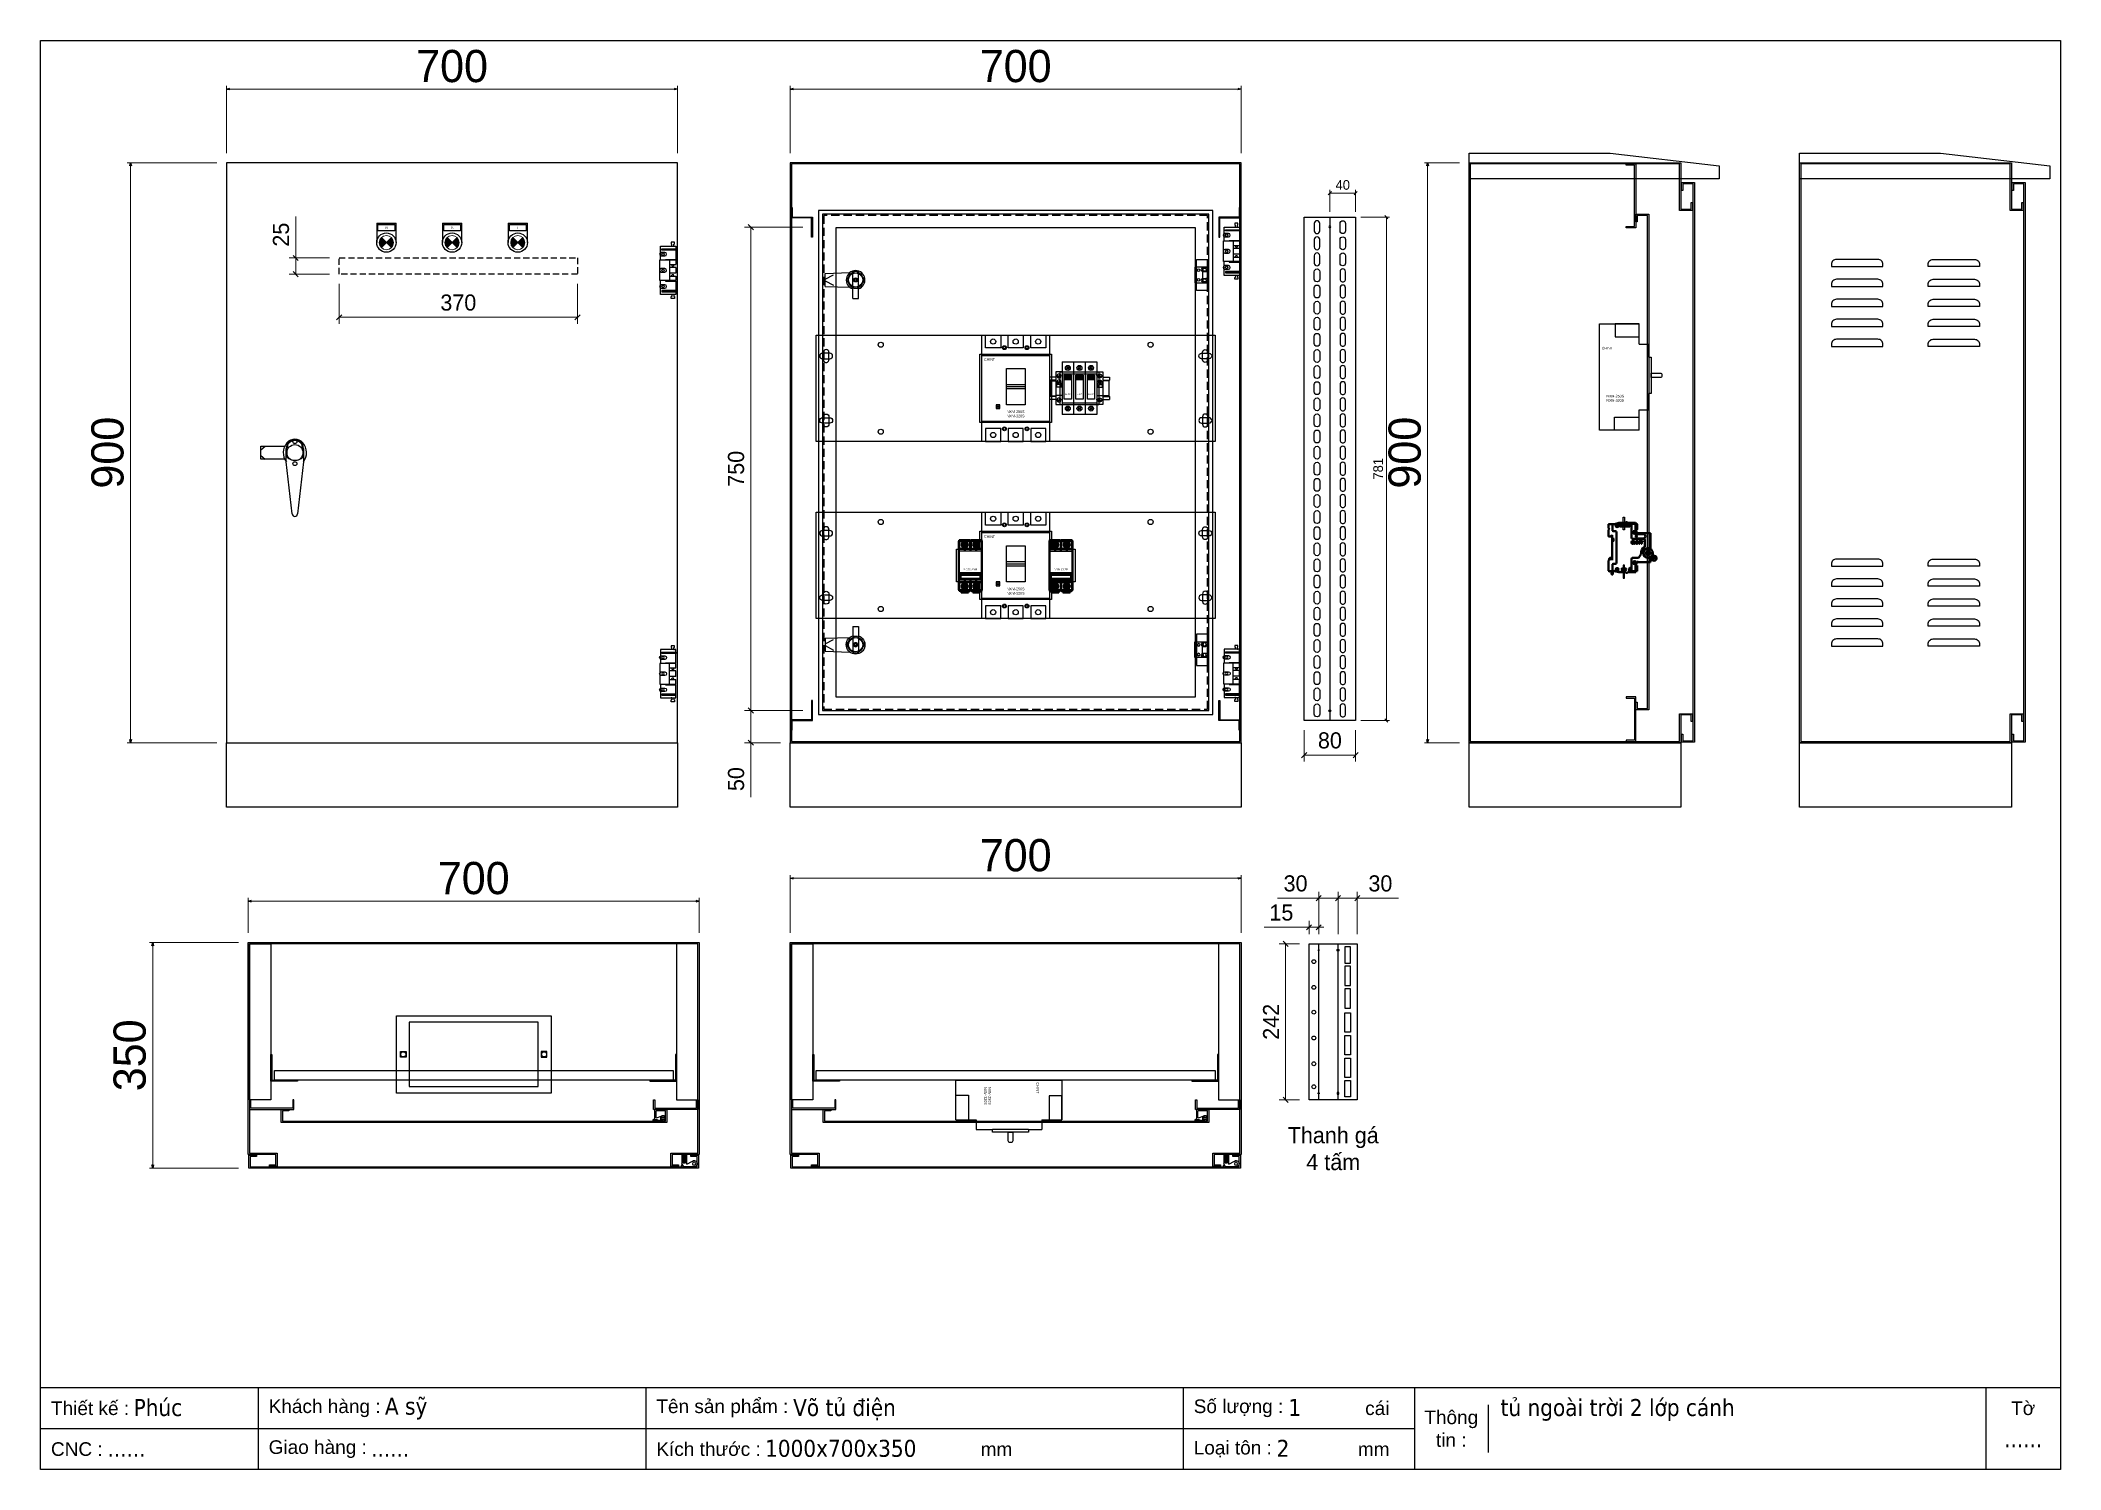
# Model space of a CAD drawing. Header units: millimetres. Extents: x 0 to 3136, y 0 to 2218.
import ezdxf
from ezdxf.enums import TextEntityAlignment as Align

# ---------------------------------------------------------------- set-up
doc = ezdxf.new("R2010")
doc.units = ezdxf.units.MM
for name, pattern in [('HIDDEN2', [4.7625, 3.175, -1.5875]), ('HIDDENX2', [19.05, 12.7, -6.35]), ('KM_SOLID', [0])]:
    doc.linetypes.add(name, pattern=pattern)
for name, color, linetype in [('01', 7, 'HIDDEN2'), ('CNC', 7, 'Continuous'), ('DIM', 253, 'Continuous'), ('FIRE PROTECTION', 1, 'Continuous'), ('Ghi chu', 7, 'Continuous'), ('HEATER', 1, 'Continuous'), ('INSIDE', 6, 'Continuous')]:
    doc.layers.add(name, color=color, linetype=linetype)
for name, color, linetype, lineweight in [('07', 5, 'Continuous', 5), ('GAI095DXF095CONTINUOUS095LINE0', 255, 'KM_SOLID', 13), ('KETI2095DXF095CONTINUOUS095LINE0', 255, 'KM_SOLID', 13), ('粗线层', 3, 'KM_SOLID', 40), ('粗线层0', 3, 'KM_SOLID', 40), ('粗线层1', 3, 'KM_SOLID', 40)]:
    doc.layers.add(name, color=color, linetype=linetype, lineweight=lineweight)
doc.styles.add('Arial', font='arial.ttf')
doc.styles.add('Arial-Black', font='txt')
doc.styles.add('Tahoma (Input Text)', font='tahoma.ttf')
doc.dimstyles.new('CNC', dxfattribs={"dimtxt": 50, "dimasz": 5, "dimexe": 5, "dimexo": 15, "dimgap": 10, "dimtad": 1, "dimdec": 0, "dimtxsty": 'Standard', "dimblk": 'OPEN30', "dimcen": 10, "dimclrd": 5, "dimclre": 5, "dimclrt": 3, "dimazin": 3, "dimtfac": 1, "dimtdec": 0, "dimtmove": 0, "dimatfit": 3, "dimldrblk": 'ARCHTICK', "dimlwd": 9, "dimlwe": 9})
doc.dimstyles.new('Dim-15', dxfattribs={"dimtxt": 15, "dimasz": 5, "dimexe": 5, "dimexo": 8, "dimgap": 5, "dimtad": 1, "dimdec": 0, "dimtxsty": 'Standard', "dimblk": 'OBLIQUE', "dimcen": 10, "dimclrd": 5, "dimclre": 5, "dimclrt": 3, "dimazin": 3, "dimtfac": 1, "dimtdec": 0, "dimtmove": 0, "dimatfit": 3, "dimldrblk": 'OBLIQUE', "dimlwd": 9, "dimlwe": 9})
doc.dimstyles.new('Dim-25', dxfattribs={"dimtxt": 25, "dimasz": 8, "dimexe": 10, "dimexo": 15, "dimgap": 10, "dimtad": 1, "dimdec": 0, "dimtxsty": 'Standard', "dimblk": 'OBLIQUE', "dimcen": 10, "dimclrd": 5, "dimclre": 5, "dimclrt": 3, "dimazin": 3, "dimtfac": 1, "dimtdec": 0, "dimtmove": 0, "dimatfit": 3, "dimldrblk": 'OBLIQUE', "dimlwd": 9, "dimlwe": 9})

msp = doc.modelspace()

# ---------------------------------------------------------------- texts
at = {"color": 2, "insert": (2007.1, 497.8), "char_height": 25, "width": 785, "attachment_point": 5}
msp.add_mtext('Thanh gá\\P4 tấm', dxfattribs=at)

# ---------------------------------------------------------------- blocks, each defined once
blk = doc.blocks.new('*D1')
at = {"color": 0, "linetype": 'ByBlock', "lineweight": -2}
for p, q in [((289.1, 2142), (294.1, 2143.3)), ((294.1, 2140.7), (289.1, 2142)), ((289.1, 2142), (294.1, 2142)), ((984.1, 2143.3), (989.1, 2142)), ((989.1, 2142), (984.1, 2140.7)), ((989.1, 2142), (984.1, 2142))]:
    blk.add_line(p, q, dxfattribs=at)
at = {"layer": 'Defpoints', "color": 0, "transparency": 16777216}
for p in [(989.1, 2142), (289.1, 2027.9), (989.1, 2027.9)]:
    blk.add_point(p, dxfattribs=at)
at = {"layer": 'DIM', "color": 5, "lineweight": 9, "transparency": 16777216}
for p, q in [((289.1, 2042.9), (289.1, 2147)), ((294.1, 2142), (984.1, 2142)), ((989.1, 2042.9), (989.1, 2147))]:
    blk.add_line(p, q, dxfattribs=at)
at = {"layer": 'DIM', "color": 3, "transparency": 16777216, "insert": (639.1, 2177.5), "char_height": 50, "attachment_point": 5}
blk.add_mtext('700', dxfattribs=at)
blk = doc.blocks.new('_ArchTick')
at = {"color": 0, "const_width": 0.15}
blk.add_lwpolyline([(-0.5, -0.5), (0.5, 0.5)], dxfattribs=at)
blk = doc.blocks.new('_Open30')
at = {"color": 0, "linetype": 'ByBlock', "lineweight": -2}
for p, q in [((-1, 0.27), (0, 0)), ((0, 0), (-1, -0.27)), ((0, 0), (-1, 0))]:
    blk.add_line(p, q, dxfattribs=at)
blk = doc.blocks.new('*D2')
at = {"color": 0, "linetype": 'ByBlock', "lineweight": -2}
for p, q in [((138.6, 2022.9), (139.9, 2027.9)), ((139.9, 2027.9), (141.3, 2022.9)), ((139.9, 2027.9), (139.9, 2022.9)), ((139.9, 1127.9), (138.6, 1132.9)), ((141.3, 1132.9), (139.9, 1127.9)), ((139.9, 1127.9), (139.9, 1132.9))]:
    blk.add_line(p, q, dxfattribs=at)
at = {"layer": 'Defpoints', "color": 0, "transparency": 16777216}
for p in [(289.1, 2027.9), (139.9, 1127.9), (289.1, 1127.9)]:
    blk.add_point(p, dxfattribs=at)
at = {"layer": 'DIM', "color": 5, "lineweight": 9, "transparency": 16777216}
for p, q in [((274.1, 2027.9), (134.9, 2027.9)), ((139.9, 2022.9), (139.9, 1132.9)), ((274.1, 1127.9), (134.9, 1127.9))]:
    blk.add_line(p, q, dxfattribs=at)
at = {"layer": 'DIM', "color": 3, "transparency": 16777216, "insert": (104.4, 1577.9), "char_height": 50, "attachment_point": 5, "rotation": 90}
blk.add_mtext('900', dxfattribs=at)
blk = doc.blocks.new('khungtenAsean2')
at = {"color": 7}
for p, q in [((2970, -1980), (0, -1980)), ((320, -1980), (320, -2100)), ((890, -1980), (890, -2100)), ((1680, -1980), (1680, -2100)), ((2020, -1980), (2020, -2100)), ((2860, -1980), (2860, -2100)), ((2128.3, -2005), (2128.3, -2075)), ((2020, -2040), (0, -2040))]:
    blk.add_line(p, q, dxfattribs=at)
blk.add_lwpolyline([(0, 0), (2970, 0), (2970, -2100), (0, -2100)], close=True, dxfattribs=at)
at = {"color": 2, "char_height": 20, "style": 'Arial'}
for s, insert, width, attachment_point in [('  Thiết kế :', (0, -2010), 917.634, 4), ('  Khách hàng :', (320, -2010), 917.634, 4), ('  Tên sản phẩm :', (890, -2010), 917.634, 4), ('  Số lượng :', (1680, -2010), 917.634, 4), ('cái', (1947.6, -2010), 917.634, 4), ('Thông\\Ptin :', (2074.2, -2040), 108.311, 5), ('Tờ', (2915, -2010), 110, 5), ('  CNC :', (0, -2070), 917.634, 4), ('  Giao hàng :', (320, -2070), 917.634, 4), ('  Kích thước :', (890, -2070), 917.634, 4), ('mm', (1382.3, -2070), 917.634, 4), ('  Loại tôn :', (1680, -2070), 917.634, 4), ('mm', (1936.9, -2070), 917.634, 4)]:
    blk.add_mtext(s, dxfattribs=dict(at, insert=insert, width=width, attachment_point=attachment_point))
at = {"color": 1, "style": 'Tahoma (Input Text)', "flags": 8}
for tag, p in [('#01', (137.1, -2021.3)), ('#03', (506.6, -2019.3)), ('#05', (1106.6, -2021.3)), ('#07', (1834.7, -2021.3)), ('#09', (2146.7, -2021.3)), ('#02', (98.5, -2081.3)), ('#04', (486.1, -2081.3)), ('#06', (1065.3, -2081.3)), ('#08', (1817.4, -2081.3)), ('#10', (2146.7, -2081.3))]:
    blk.add_attdef(tag, p, '', height=25, dxfattribs=at)
blk.add_attdef('#11', text='', height=25, dxfattribs=at).set_placement((2915, -2067.3), align=Align.CENTER)
blk = doc.blocks.new('HL011-1-5')
at = {"color": 1}
for p, q in [((24, 70), (2, 70)), ((21.65, 81), (16.65, 81)), ((16.65, 81), (16.65, 78)), ((17.65, 78), (16.65, 78)), ((17.65, 75), (16.65, 75)), ((17.65, 75), (17.65, 78)), ((21.65, 78), (20.65, 78)), ((20.65, 75), (20.65, 78)), ((20.65, 75), (21.65, 75)), ((21.65, 78), (21.65, 81)), ((8, 54.5), (8, 53.5)), ((8, 54.5), (24, 54.5)), ((14.3, 53.5), (14.3, 21.5)), ((14.3, 46.5), (24, 46.5)), ((24, 42), (14.3, 42)), ((24, 33), (14.3, 33)), ((16.65, 54.5), (16.65, 53.5)), ((17.4, 46.5), (18.15, 44)), ((18.15, 44), (20.15, 44)), ((20.9, 46.5), (20.15, 44)), ((21.65, 53.5), (21.65, 54.5)), ((24, 5), (2, 5)), ((8, 21.5), (8, 20.5)), ((8, 20.5), (24, 20.5)), ((14.3, 28.5), (24, 28.5)), ((16.65, 20.5), (16.65, 21.5)), ((17.4, 28.5), (18.15, 31)), ((18.15, 31), (20.15, 31)), ((20.9, 28.5), (20.15, 31)), ((21.65, 21.5), (21.65, 20.5)), ((17.65, 0), (16.65, 0)), ((16.65, -6), (16.65, -3)), ((17.65, -3), (16.65, -3)), ((21.65, -6), (16.65, -6)), ((17.65, 0), (17.65, -3)), ((20.65, 0), (20.65, -3)), ((20.65, 0), (21.65, 0)), ((21.65, -3), (20.65, -3)), ((21.65, -3), (21.65, -6))]:
    blk.add_line(p, q, dxfattribs=at)
for points in [[(0, 53.5), (0, 75), (24, 75), (24, 54.5)], [(24, 28.5), (24, 21.5), (-1, 21.5), (-1, 53.5), (24, 53.5), (24, 46.5)], [(24, 42), (24, 33)], [(24, 20.5), (24, 0), (0, 0), (0, 21.5)]]:
    blk.add_lwpolyline(points, dxfattribs=at)
for points in [[(2, 71), (24, 71), (24, 69), (2, 69)], [(2, 4), (24, 4), (24, 6), (2, 6)]]:
    blk.add_lwpolyline(points, close=True, dxfattribs=at)
for centre in [(4, 62.5), (4, 37.5), (4, 12.5)]:
    blk.add_circle(centre, 2, dxfattribs=at)
blk = doc.blocks.new('*D3')
at = {"color": 0, "linetype": 'ByBlock', "lineweight": -2}
for p, q in [((1164.1, 2142), (1169.1, 2143.3)), ((1169.1, 2140.7), (1164.1, 2142)), ((1164.1, 2142), (1169.1, 2142)), ((1859.1, 2143.3), (1864.1, 2142)), ((1864.1, 2142), (1859.1, 2140.7)), ((1864.1, 2142), (1859.1, 2142))]:
    blk.add_line(p, q, dxfattribs=at)
at = {"layer": 'Defpoints', "color": 0, "transparency": 16777216}
for p in [(1864.1, 2142), (1164.1, 2027.9), (1864.1, 2027.9)]:
    blk.add_point(p, dxfattribs=at)
at = {"layer": 'DIM', "color": 5, "lineweight": 9, "transparency": 16777216}
for p, q in [((1164.1, 2042.9), (1164.1, 2147)), ((1169.1, 2142), (1859.1, 2142)), ((1864.1, 2042.9), (1864.1, 2147))]:
    blk.add_line(p, q, dxfattribs=at)
at = {"layer": 'DIM', "color": 3, "transparency": 16777216, "insert": (1514.1, 2177.5), "char_height": 50, "attachment_point": 5}
blk.add_mtext('700', dxfattribs=at)
blk = doc.blocks.new('MS308-2-1')
at = {"color": 1}
for p, q in [((-53, 4.6), (-46, 10)), ((-13.3, -14.2), (-13.3, 6.7)), ((-12.3, 6.7), (-12.3, -6.9)), ((12.3, 6.7), (12.3, -6.9)), ((13.3, 6.7), (13.3, -14.2)), ((-53, -4.6), (-46, -10)), ((-4, -95), (-13.3, -14.2)), ((13.3, -14.2), (4, -95))]:
    blk.add_line(p, q, dxfattribs=at)
blk.add_lwpolyline([(-15.8, -10), (-53, -10), (-53, 10), (-15.8, 10)], dxfattribs=at)
for centre, radius, start, end in [((0, 6.7), 13.3, 0, 180), ((0, 6.7), 12.3, 0, 180), ((0, 5.9), 17.7, 226.184, 313.816), ((0, -95), 4, 180, 0)]:
    blk.add_arc(centre, radius, start, end, dxfattribs=at)
blk.add_ellipse((0, 0), major_axis=(0, 21), ratio=0.857143, start_param=3.972003, end_param=8.594367, dxfattribs=at)
blk = doc.blocks.new('HL011-1-2')
h = blk.add_hatch()
h.set_pattern_fill('ANSI31', color=2, scale=0.5, style=0)
h.paths.add_polyline_path([(6, 12), (2, 12), (2, 0), (6, 0)])
at = {"color": 1}
for p, q in [((3, 18), (0, 13)), ((0, 0), (0, 13)), ((8, 0), (0, 0)), ((19.1, 18), (3, 18)), ((8, 14), (8, 0)), ((8, 14), (16.7, 9))]:
    blk.add_line(p, q, dxfattribs=at)
blk.add_lwpolyline([(1.8, 16), (-1, 16), (-1, 18), (3, 18)], dxfattribs=at)
at = {"color": 2}
blk.add_lwpolyline([(2, 0), (2, 12), (6, 12), (6, 0)], dxfattribs=at)
at = {"color": 1}
blk.add_circle((19.1, 13.2), 2.5, dxfattribs=at)
blk.add_arc((19.1, 13.2), 4.85, 239.9368, 90, dxfattribs=at)
blk = doc.blocks.new('HL036-1-2')
at = {"layer": 'Ghi chu', "color": 1}
for p, q in [((-3, 17.8), (-18.9, 17.8)), ((-18.9, 15.8), (-18.9, 17.8)), ((-12.1, 15.8), (-18.9, 15.8)), ((-16.4, 1), (-16.4, 14)), ((-15.6, 15), (-3.9, 17.7)), ((0, 0), (-15.4, 0)), ((-14.4, 3), (-14.4, 11.9)), ((0, 2), (-13.4, 2)), ((-13.1, 12.8), (-4.3, 9.8)), ((-6.2, 2), (-6.2, 0)), ((-1.2, 2), (-1.2, 0)), ((0, 0), (0, 2))]:
    blk.add_line(p, q, dxfattribs=at)
for radius in [4.1, 2.1]:
    blk.add_circle((-3, 13.7), radius, dxfattribs=at)
for centre, start, end in [((-15.4, 14), 102.9616, 180), ((-15.4, 1), 180, 270), ((-13.4, 11.9), 71.3254, 180), ((-13.4, 3), 180, 270)]:
    blk.add_arc(centre, 1, start, end, dxfattribs=at)
blk = doc.blocks.new('*D4')
at = {"color": 0, "linetype": 'ByBlock', "lineweight": -2}
for p, q in [((1164.1, 917.5), (1169.1, 918.8)), ((1169.1, 916.1), (1164.1, 917.5)), ((1164.1, 917.5), (1169.1, 917.5)), ((1859.1, 918.8), (1864.1, 917.5)), ((1864.1, 917.5), (1859.1, 916.1)), ((1864.1, 917.5), (1859.1, 917.5))]:
    blk.add_line(p, q, dxfattribs=at)
at = {"layer": 'Defpoints', "color": 0, "transparency": 16777216}
for p in [(1864.1, 917.5), (1164.1, 817.8), (1864.1, 817.8)]:
    blk.add_point(p, dxfattribs=at)
at = {"layer": 'DIM', "color": 5, "lineweight": 9, "transparency": 16777216}
for p, q in [((1164.1, 832.8), (1164.1, 922.5)), ((1169.1, 917.5), (1859.1, 917.5)), ((1864.1, 832.8), (1864.1, 922.5))]:
    blk.add_line(p, q, dxfattribs=at)
at = {"layer": 'DIM', "color": 3, "transparency": 16777216, "insert": (1514.1, 953), "char_height": 50, "attachment_point": 5}
blk.add_mtext('700', dxfattribs=at)
blk = doc.blocks.new('*D5')
at = {"color": 0, "linetype": 'ByBlock', "lineweight": -2}
for p, q in [((173, 812.8), (174.3, 817.8)), ((174.3, 817.8), (175.7, 812.8)), ((174.3, 817.8), (174.3, 812.8)), ((174.3, 467.8), (173, 472.8)), ((175.7, 472.8), (174.3, 467.8)), ((174.3, 467.8), (174.3, 472.8))]:
    blk.add_line(p, q, dxfattribs=at)
at = {"layer": 'Defpoints', "color": 0, "transparency": 16777216}
for p in [(322.7, 817.8), (174.3, 467.8), (322.7, 467.8)]:
    blk.add_point(p, dxfattribs=at)
at = {"layer": 'DIM', "color": 5, "lineweight": 9, "transparency": 16777216}
for p, q in [((307.7, 817.8), (169.3, 817.8)), ((174.3, 812.8), (174.3, 472.8)), ((307.7, 467.8), (169.3, 467.8))]:
    blk.add_line(p, q, dxfattribs=at)
at = {"layer": 'DIM', "color": 3, "transparency": 16777216, "insert": (138.8, 642.8), "char_height": 50, "attachment_point": 5, "rotation": 90}
blk.add_mtext('350', dxfattribs=at)
blk = doc.blocks.new('*D6')
at = {"color": 0, "linetype": 'ByBlock', "lineweight": -2}
for p, q in [((322.7, 882), (327.7, 883.3)), ((327.7, 880.6), (322.7, 882)), ((322.7, 882), (327.7, 882)), ((1017.7, 883.3), (1022.7, 882)), ((1022.7, 882), (1017.7, 880.6)), ((1022.7, 882), (1017.7, 882))]:
    blk.add_line(p, q, dxfattribs=at)
at = {"layer": 'Defpoints', "color": 0, "transparency": 16777216}
for p in [(1022.7, 882), (322.7, 817.8), (1022.7, 817.8)]:
    blk.add_point(p, dxfattribs=at)
at = {"layer": 'DIM', "color": 5, "lineweight": 9, "transparency": 16777216}
for p, q in [((322.7, 832.8), (322.7, 887)), ((327.7, 882), (1017.7, 882)), ((1022.7, 832.8), (1022.7, 887))]:
    blk.add_line(p, q, dxfattribs=at)
at = {"layer": 'DIM', "color": 3, "transparency": 16777216, "insert": (672.7, 917.5), "char_height": 50, "attachment_point": 5}
blk.add_mtext('700', dxfattribs=at)
blk = doc.blocks.new('ovan6x10')
at = {"color": 2}
for p, q in [((3, 6), (7, 6)), ((3, 0), (7, 0))]:
    blk.add_line(p, q, dxfattribs=at)
for centre, start, end in [((3, 3), 90, 270), ((7, 3), 270, 90)]:
    blk.add_arc(centre, 3, start, end, dxfattribs=at)
blk = doc.blocks.new('HL036-1-1')
at = {"color": 1}
blk.add_line((9.5, 36.2), (9.5, 12.2), dxfattribs=at)
for points in [[(-2.5, 12.2), (17.5, 12.2), (17.5, 36.2), (-2.5, 36.2)], [(0, 48.5), (17.5, 48.5), (17.5, 0), (0, 0)]]:
    blk.add_lwpolyline(points, close=True, dxfattribs=at)
for centre, radius in [((3.5, 31.8), 2), ((12.7, 32.5), 2.5), ((3.5, 16.8), 2), ((12.7, 16), 2.5)]:
    blk.add_circle(centre, radius, dxfattribs=at)
blk = doc.blocks.new('*D7')
at = {"color": 0, "linetype": 'ByBlock', "lineweight": -2}
for p, q in [((2152.4, 2022.9), (2153.7, 2027.9)), ((2153.7, 2027.9), (2155.1, 2022.9)), ((2153.7, 2027.9), (2153.7, 2022.9)), ((2153.7, 1127.9), (2152.4, 1132.9)), ((2155.1, 1132.9), (2153.7, 1127.9)), ((2153.7, 1127.9), (2153.7, 1132.9))]:
    blk.add_line(p, q, dxfattribs=at)
at = {"layer": 'Defpoints', "color": 0, "transparency": 16777216}
for p in [(2153.7, 2027.9), (2217.9, 2027.9), (2217.9, 1127.9)]:
    blk.add_point(p, dxfattribs=at)
at = {"layer": 'DIM', "color": 5, "lineweight": 9, "transparency": 16777216}
for p, q in [((2202.9, 2027.9), (2148.7, 2027.9)), ((2153.7, 1132.9), (2153.7, 2022.9)), ((2202.9, 1127.9), (2148.7, 1127.9))]:
    blk.add_line(p, q, dxfattribs=at)
at = {"layer": 'DIM', "color": 3, "transparency": 16777216, "insert": (2118.2, 1577.9), "char_height": 50, "attachment_point": 5, "rotation": 90}
blk.add_mtext('900', dxfattribs=at)
blk = doc.blocks.new('SDGFGHGHG')
at = {"layer": 'HEATER'}
for p, q in [((860892.9, 570780.5), (860931.6, 570782)), ((860892.9, 570760.5), (860892.9, 570780.5)), ((860935.9, 570742), (860935.9, 570784.3)), ((860944.9, 570742), (860944.9, 570784.3)), ((860892.9, 570771.9), (860906.3, 570778.7)), ((860892.9, 570769.1), (860906.3, 570762.4)), ((860892.9, 570760.5), (860931.6, 570759.1)), ((860937.5, 570771.3), (860939.5, 570771.3)), ((860937.5, 570769.8), (860939.5, 570769.8)), ((860939.5, 570773.5), (860939.5, 570771.3)), ((860939.5, 570769.8), (860939.5, 570767.6)), ((860941.3, 570773.5), (860941.3, 570771.3)), ((860941.3, 570771.3), (860943.4, 570771.3)), ((860941.3, 570769.8), (860941.3, 570767.6)), ((860941.3, 570769.8), (860943.4, 570769.8)), ((860935.9, 570742), (860944.9, 570742))]:
    blk.add_line(p, q, dxfattribs=at)
blk.add_circle((860940.4, 570770.5), 3.08, dxfattribs=at)
blk.add_arc((860940.4, 570770.5), 14.5, 288.08, 251.92, dxfattribs=at)
blk = doc.blocks.new('SĐFHGGH')
at = {"layer": 'HEATER'}
for points in [[(860943.4, 570717), (860943.4, 570718.4), (860937.4, 570718.4), (860937.4, 570717)], [(860928.8, 570702.4), (860927.4, 570702.4), (860927.4, 570708.4), (860928.8, 570708.4)], [(860943.4, 570693.8), (860943.4, 570692.4), (860937.4, 570692.4), (860937.4, 570693.8)], [(860952.1, 570702.4), (860953.4, 570702.4), (860953.4, 570708.4), (860952.1, 570708.4)]]:
    blk.add_lwpolyline(points, dxfattribs=at)
for start, end in [(104.4775, 165.5225), (14.4775, 75.5225), (194.4775, 255.5225), (284.4775, 345.5225)]:
    blk.add_arc((860940.4, 570705.4), 12, start, end, dxfattribs=at)
blk = doc.blocks.new('MS722')
for name, p in [('SDGFGHGHG', (-860940.4, -570770.5)), ('SĐFHGGH', (-860940.4, -570705.4))]:
    blk.add_blockref(name, p)
blk = doc.blocks.new('Den XANH')
h = blk.add_hatch(color=5)
h.paths.add_polyline_path([(15, 15), (22.8, 7.2, 0.198912), (26, 15, 0.198912), (22.8, 22.8)])
h.paths.add_polyline_path([(15, 15), (7.2, 22.8, 0.198912), (4, 15, 0.198912), (7.2, 7.2)])
at = {"color": 7}
for p, q in [((0, 45), (30, 45)), ((0, 45), (0, 15)), ((30, 15), (30, 45))]:
    blk.add_line(p, q, dxfattribs=at)
blk.add_lwpolyline([(2, 43), (28, 43), (28, 33), (2, 33)], close=True, dxfattribs=at)
blk.add_circle((15, 15), 15, dxfattribs=at)
at = {"layer": '07', "color": 5, "linetype": 'Continuous', "lineweight": 5, "ltscale": 3}
for p, q in [((22.8, 22.8), (7.2, 7.2)), ((7.2, 22.8), (22.8, 7.2))]:
    blk.add_line(p, q, dxfattribs=at)
blk.add_circle((15, 15), 11, dxfattribs=at)
at = {"layer": '01', "color": 2, "linetype": 'Continuous', "lineweight": 5, "style": 'Arial-Black'}
blk.add_attdef('T-SP', text='', height=2.4, dxfattribs=at).set_placement((15.2, 36), align=Align.CENTER)
blk = doc.blocks.new('Den DO')
h = blk.add_hatch(color=1)
h.paths.add_polyline_path([(7.2, 7.2), (15, 15), (7.2, 22.8, 0.198912), (4, 15, 0.198912)])
h.paths.add_polyline_path([(26, 15, 0.198912), (22.8, 22.8), (15, 15), (22.8, 7.2, 0.198912)])
at = {"color": 7}
for p, q in [((0, 45), (30, 45)), ((0, 45), (0, 15)), ((30, 15), (30, 45))]:
    blk.add_line(p, q, dxfattribs=at)
blk.add_lwpolyline([(2, 43), (28, 43), (28, 33), (2, 33)], close=True, dxfattribs=at)
blk.add_circle((15, 15), 15, dxfattribs=at)
at = {"layer": '07', "color": 1, "linetype": 'Continuous', "lineweight": 5, "ltscale": 3}
for p, q in [((22.8, 22.8), (7.2, 7.2)), ((7.2, 22.8), (22.8, 7.2))]:
    blk.add_line(p, q, dxfattribs=at)
blk.add_circle((15, 15), 11, dxfattribs=at)
at = {"layer": '01', "color": 2, "linetype": 'Continuous', "lineweight": 5, "style": 'Arial-Black'}
blk.add_attdef('T-SP', text='', height=2.4, dxfattribs=at).set_placement((15.2, 36), align=Align.CENTER)
blk = doc.blocks.new('Den VANG')
h = blk.add_hatch(color=2)
h.paths.add_polyline_path([(22.8, 7.2, 0.198912), (26, 15, 0.198912), (22.8, 22.8), (15, 15)])
h.paths.add_polyline_path([(7.2, 7.2), (15, 15), (7.2, 22.8, 0.198912), (4, 15, 0.198912)])
at = {"color": 7}
for p, q in [((0, 45), (30, 45)), ((0, 45), (0, 15)), ((30, 15), (30, 45))]:
    blk.add_line(p, q, dxfattribs=at)
blk.add_lwpolyline([(2, 43), (28, 43), (28, 33), (2, 33)], close=True, dxfattribs=at)
blk.add_circle((15, 15), 15, dxfattribs=at)
at = {"layer": '07', "color": 2, "linetype": 'Continuous', "lineweight": 5, "ltscale": 3}
for p, q in [((22.8, 22.8), (7.2, 7.2)), ((7.2, 22.8), (22.8, 7.2))]:
    blk.add_line(p, q, dxfattribs=at)
blk.add_circle((15, 15), 11, dxfattribs=at)
at = {"layer": '01', "color": 2, "linetype": 'Continuous', "lineweight": 5, "style": 'Arial-Black'}
blk.add_attdef('T-SP', text='', height=2.4, dxfattribs=at).set_placement((15.2, 36), align=Align.CENTER)
blk = doc.blocks.new('*D8')
at = {"color": 0, "linetype": 'ByBlock', "lineweight": -2}
for p, q in [((400.4, 1876), (392.4, 1884)), ((392.4, 1859), (400.4, 1851))]:
    blk.add_line(p, q, dxfattribs=at)
at = {"layer": 'Defpoints', "color": 0, "ltscale": 3, "transparency": 16777216}
for p in [(396.4, 1880), (463.8, 1880), (463.8, 1855)]:
    blk.add_point(p, dxfattribs=at)
at = {"layer": 'DIM', "color": 5, "lineweight": 9, "ltscale": 3, "transparency": 16777216}
for p, q in [((396.4, 1880), (396.4, 1944.4)), ((448.8, 1880), (386.4, 1880)), ((448.8, 1855), (386.4, 1855)), ((396.4, 1855), (396.4, 1880))]:
    blk.add_line(p, q, dxfattribs=at)
at = {"layer": 'DIM', "color": 3, "ltscale": 3, "transparency": 16777216, "insert": (373.6, 1916.2), "char_height": 25, "attachment_point": 5, "rotation": 90}
blk.add_mtext('25', dxfattribs=at)
blk = doc.blocks.new('_Oblique')
at = {"color": 0, "linetype": 'ByBlock', "lineweight": -2}
blk.add_line((-0.5, -0.5), (0.5, 0.5), dxfattribs=at)
blk = doc.blocks.new('*D9')
at = {"color": 0, "linetype": 'ByBlock', "lineweight": -2}
for p, q in [((467.8, 1792), (459.8, 1784)), ((829.8, 1784), (837.8, 1792))]:
    blk.add_line(p, q, dxfattribs=at)
at = {"layer": 'Defpoints', "color": 0, "ltscale": 3, "transparency": 16777216}
for p in [(463.8, 1855), (833.8, 1855), (833.8, 1788)]:
    blk.add_point(p, dxfattribs=at)
at = {"layer": 'DIM', "color": 5, "lineweight": 9, "ltscale": 3, "transparency": 16777216}
for p, q in [((463.8, 1840), (463.8, 1778)), ((833.8, 1840), (833.8, 1778)), ((463.8, 1788), (833.8, 1788))]:
    blk.add_line(p, q, dxfattribs=at)
at = {"layer": 'DIM', "color": 3, "ltscale": 3, "transparency": 16777216, "insert": (648.8, 1810.7), "char_height": 25, "attachment_point": 5}
blk.add_mtext('370', dxfattribs=at)
blk = doc.blocks.new('nxm-250-320-1')
at = {"color": 7}
for p, q in [((29471.4, -129233.4), (29576.4, -129233.4)), ((29493.4, -129315.9), (29499.4, -129309.9)), ((29499.4, -129315.9), (29493.4, -129309.9)), ((29509.4, -129281.9), (29538.4, -129281.9)), ((29471.4, -129335.4), (29576.4, -129335.4))]:
    blk.add_line(p, q, dxfattribs=at)
for points in [[(29471.4, -129201.9), (29576.4, -129201.9), (29576.4, -129366.9), (29471.4, -129366.9)], [(29509.4, -129253.9), (29538.4, -129253.9), (29538.4, -129309.9), (29509.4, -129309.9)], [(29509.4, -129278.4), (29538.4, -129278.4), (29538.4, -129285.4), (29509.4, -129285.4)], [(29493.4, -129315.9), (29499.4, -129315.9), (29499.4, -129309.9), (29493.4, -129309.9)]]:
    blk.add_lwpolyline(points, close=True, dxfattribs=at)
at = {"color": 1}
for points in [[(29477.2, -129201.9), (29500.7, -129201.9), (29500.7, -129221.9), (29477.2, -129221.9)], [(29477.2, -129366.9), (29500.7, -129366.9), (29500.7, -129346.9), (29477.2, -129346.9)]]:
    blk.add_lwpolyline(points, close=True, dxfattribs=at)
at = {"color": 2}
for points in [[(29512.2, -129201.9), (29535.7, -129201.9), (29535.7, -129221.9), (29512.2, -129221.9)], [(29512.2, -129366.9), (29535.7, -129366.9), (29535.7, -129346.9), (29512.2, -129346.9)]]:
    blk.add_lwpolyline(points, close=True, dxfattribs=at)
at = {"color": 5}
for points in [[(29547.2, -129201.9), (29570.7, -129201.9), (29570.7, -129221.9), (29547.2, -129221.9)], [(29547.2, -129366.9), (29570.7, -129366.9), (29570.7, -129346.9), (29547.2, -129346.9)]]:
    blk.add_lwpolyline(points, close=True, dxfattribs=at)
at = {"color": 1}
for centre in [(29488.9, -129211.9), (29488.9, -129356.9)]:
    blk.add_circle(centre, 4, dxfattribs=at)
at = {"color": 2}
for centre in [(29523.9, -129211.9), (29523.9, -129356.9)]:
    blk.add_circle(centre, 4, dxfattribs=at)
at = {"color": 5}
for centre in [(29558.9, -129211.9), (29558.9, -129356.9)]:
    blk.add_circle(centre, 4, dxfattribs=at)
at = {"color": 7}
for centre in [(29506.4, -129221.4), (29541.4, -129221.4), (29506.4, -129347.4), (29541.4, -129347.4)]:
    blk.add_circle(centre, 2, dxfattribs=at)
at = {"color": 7, "char_height": 4, "width": 17.069, "attachment_point": 5, "style": 'Arial'}
for s, insert in [('CHINT', (29483.4, -129239.7)), ('NXM-250S\\PNXM-320S', (29523.9, -129324.2))]:
    blk.add_mtext(s, dxfattribs=dict(at, insert=insert))
blk = doc.blocks.new('nxb63-2p')
at = {"color": 7}
for p, q in [((29515.3, -130714.8), (29550.9, -130714.8)), ((29515.3, -130759.8), (29550.9, -130759.8))]:
    blk.add_line(p, q, dxfattribs=at)
at = {"layer": '粗线层', "color": 7}
for p, q in [((29515.3, -130774.7), (29515.3, -130699.9)), ((29515.7, -130711.6), (29515.3, -130711.2)), ((29515.5, -130699.3), (29515.5, -130698.6)), ((29515.7, -130699.9), (29515.7, -130711.6)), ((29532.7, -130711.6), (29515.7, -130711.6)), ((29532.1, -130697.9), (29516.2, -130697.9)), ((29532.1, -130698.9), (29516.3, -130698.9)), ((29532.1, -130699.3), (29516.3, -130699.3)), ((29523, -130704.8), (29520.9, -130704.8)), ((29523, -130705.3), (29520.9, -130705.3)), ((29522.8, -130704.8), (29522.8, -130705.3)), ((29523.5, -130705.4), (29523.5, -130704.7)), ((29523.9, -130704.2), (29524.6, -130704.2)), ((29524.6, -130705.8), (29523.9, -130705.8)), ((29524, -130703.8), (29524, -130703.1)), ((29524, -130703.1), (29524.5, -130703.1)), ((29524, -130706.9), (29524, -130706.3)), ((29524, -130706.9), (29524.5, -130706.9)), ((29524.2, -130701.5), (29524.2, -130697.9)), ((29524.2, -130714.8), (29524.2, -130708.5)), ((29524.5, -130703.8), (29524.5, -130703.1)), ((29524.5, -130706.9), (29524.5, -130706.3)), ((29525, -130704.7), (29525, -130705.4)), ((29527.6, -130704.8), (29525.5, -130704.8)), ((29527.6, -130705.3), (29525.5, -130705.3)), ((29525.7, -130704.8), (29525.7, -130705.3)), ((29532.7, -130711.6), (29532.7, -130699.9)), ((29533.1, -130711.2), (29532.7, -130711.6)), ((29532.8, -130698.6), (29532.8, -130699.2)), ((29533.1, -130714.8), (29533.1, -130699.9)), ((29533.5, -130711.6), (29533.1, -130711.2)), ((29533.3, -130699.3), (29533.3, -130698.6)), ((29533.5, -130699.9), (29533.5, -130711.6)), ((29550.5, -130711.6), (29533.5, -130711.6)), ((29549.9, -130697.9), (29534, -130697.9)), ((29549.9, -130698.9), (29534.1, -130698.9)), ((29549.9, -130699.3), (29534.1, -130699.3)), ((29540.8, -130704.8), (29538.7, -130704.8)), ((29540.8, -130705.3), (29538.7, -130705.3)), ((29540.6, -130704.8), (29540.6, -130705.3)), ((29541.3, -130705.4), (29541.3, -130704.7)), ((29541.7, -130704.2), (29542.4, -130704.2)), ((29542.4, -130705.8), (29541.7, -130705.8)), ((29541.8, -130703.8), (29541.8, -130703.1)), ((29541.8, -130703.1), (29542.3, -130703.1)), ((29541.8, -130706.9), (29541.8, -130706.3)), ((29541.8, -130706.9), (29542.3, -130706.9)), ((29542, -130701.5), (29542, -130697.9)), ((29542, -130714.8), (29542, -130708.5)), ((29542.3, -130703.8), (29542.3, -130703.1)), ((29542.3, -130706.9), (29542.3, -130706.3)), ((29542.8, -130704.7), (29542.8, -130705.4)), ((29545.4, -130704.8), (29543.3, -130704.8)), ((29545.4, -130705.3), (29543.3, -130705.3)), ((29543.5, -130704.8), (29543.5, -130705.3)), ((29550.5, -130711.6), (29550.5, -130699.9)), ((29550.9, -130711.2), (29550.5, -130711.6)), ((29550.6, -130698.6), (29550.6, -130699.2)), ((29550.9, -130774.7), (29550.9, -130699.9)), ((29517.2, -130749.7), (29517.2, -130757.5)), ((29517.5, -130749.4), (29517.5, -130757.8)), ((29517.9, -130749), (29517.8, -130749.1)), ((29548, -130749), (29518.2, -130749)), ((29519.1, -130751.3), (29519.1, -130751.3)), ((29519.6, -130750.9), (29546.6, -130750.9)), ((29546.6, -130751.5), (29519.6, -130751.5)), ((29546.6, -130751.6), (29519.6, -130751.6)), ((29519.6, -130751.7), (29546.6, -130751.7)), ((29547.1, -130751.3), (29547.1, -130751.3)), ((29548.4, -130749), (29548.5, -130749.1)), ((29548.7, -130757.8), (29548.7, -130749.4)), ((29549, -130757.5), (29549, -130749.7)), ((29515.3, -130763.4), (29515.7, -130763)), ((29515.5, -130776), (29515.5, -130775.3)), ((29532.7, -130763), (29515.7, -130763)), ((29515.7, -130763), (29515.7, -130774.7)), ((29532.1, -130776.7), (29516.2, -130776.7)), ((29532.1, -130775.3), (29516.3, -130775.3)), ((29532.1, -130775.7), (29516.3, -130775.7)), ((29517.2, -130757.5), (29517.5, -130757.8)), ((29548.7, -130757.8), (29517.5, -130757.8)), ((29518.1, -130776.7), (29518.1, -130778.9)), ((29518.1, -130778.9), (29529.6, -130778.9)), ((29523, -130769.3), (29520.9, -130769.3)), ((29523, -130769.8), (29520.9, -130769.8)), ((29522.8, -130769.8), (29522.8, -130769.3)), ((29523.5, -130769.9), (29523.5, -130769.2)), ((29523.9, -130768.7), (29524.6, -130768.7)), ((29524.6, -130770.3), (29523.9, -130770.3)), ((29524.5, -130767.6), (29524, -130767.6)), ((29524, -130767.6), (29524, -130768.3)), ((29524, -130770.8), (29524, -130771.4)), ((29524.5, -130771.4), (29524, -130771.4)), ((29524.2, -130766), (29524.2, -130759.8)), ((29524.2, -130776.7), (29524.2, -130773)), ((29524.5, -130767.6), (29524.5, -130768.3)), ((29524.5, -130770.8), (29524.5, -130771.4)), ((29525, -130769.2), (29525, -130769.9)), ((29527.6, -130769.3), (29525.5, -130769.3)), ((29527.6, -130769.8), (29525.5, -130769.8)), ((29525.7, -130769.8), (29525.7, -130769.3)), ((29529.6, -130776.7), (29529.6, -130778.9)), ((29532.7, -130763), (29533.1, -130763.4)), ((29532.7, -130774.7), (29532.7, -130763)), ((29532.8, -130775.4), (29532.8, -130776)), ((29533.1, -130774.7), (29533.1, -130757.8)), ((29533.1, -130763.4), (29533.5, -130763)), ((29533.3, -130776), (29533.3, -130775.3)), ((29550.5, -130763), (29533.5, -130763)), ((29533.5, -130763), (29533.5, -130774.7)), ((29549.9, -130776.7), (29534, -130776.7)), ((29549.9, -130775.3), (29534.1, -130775.3)), ((29549.9, -130775.7), (29534.1, -130775.7)), ((29535.9, -130776.7), (29535.9, -130778.9)), ((29535.9, -130778.9), (29547.4, -130778.9)), ((29540.8, -130769.3), (29538.7, -130769.3)), ((29540.8, -130769.8), (29538.7, -130769.8)), ((29540.6, -130769.8), (29540.6, -130769.3)), ((29541.3, -130769.9), (29541.3, -130769.2)), ((29541.7, -130768.7), (29542.4, -130768.7)), ((29542.4, -130770.3), (29541.7, -130770.3)), ((29542.3, -130767.6), (29541.8, -130767.6)), ((29541.8, -130767.6), (29541.8, -130768.3)), ((29541.8, -130770.8), (29541.8, -130771.4)), ((29542.3, -130771.4), (29541.8, -130771.4)), ((29542, -130766), (29542, -130759.8)), ((29542, -130776.7), (29542, -130773)), ((29542.3, -130767.6), (29542.3, -130768.3)), ((29542.3, -130770.8), (29542.3, -130771.4)), ((29542.8, -130769.2), (29542.8, -130769.9)), ((29545.4, -130769.3), (29543.3, -130769.3)), ((29545.4, -130769.8), (29543.3, -130769.8)), ((29543.5, -130769.8), (29543.5, -130769.3)), ((29547.4, -130776.7), (29547.4, -130778.9)), ((29549, -130757.5), (29548.7, -130757.8)), ((29550.5, -130774.7), (29550.5, -130763)), ((29550.5, -130763), (29550.9, -130763.4)), ((29550.6, -130775.4), (29550.6, -130776))]:
    blk.add_line(p, q, dxfattribs=at)
for centre in [(29524.2, -130705), (29542, -130705), (29524.2, -130769.5), (29542, -130769.5)]:
    blk.add_circle(centre, 3.46, dxfattribs=at)
for centre, radius, start, end in [((29516.3, -130699.9), 1, 90, 180), ((29516.2, -130698.6), 0.7, 90, 180), ((29516.3, -130699.9), 0.6, 90, 180), ((29516.2, -130699.6), 0.7, 90, 130.6008), ((29524.2, -130705), 4.65, 90.0009, 269.9991), ((29524.2, -130705), 4.25, 90.001, 269.999), ((29524.2, -130705), 3.5, 90, 270), ((29524.2, -130705), 3.33, 175.6934, 184.3066), ((29524.2, -130705), 2.95, 4.8614, 175.1386), ((29524.2, -130705), 2.95, 184.8614, 355.1386), ((29523, -130703.8), 1, 270, 0), ((29523, -130706.3), 1, 0, 90), ((29524.2, -130705), 0.789, 145.0391, 214.9609), ((29524.2, -130705), 0.789, 55.0391, 124.9609), ((29524.2, -130705), 0.789, 235.0391, 304.9609), ((29524.2, -130705), 4.65, 270, 90), ((29524.2, -130705), 4.25, 270, 90), ((29525.5, -130703.8), 1, 180, 270), ((29525.5, -130706.3), 1, 90, 180), ((29524.2, -130705), 0.789, 325.0391, 34.9609), ((29524.2, -130705), 3.33, 355.6934, 4.3066), ((29532.1, -130698.6), 0.7, 0, 90), ((29532.1, -130699.9), 1, 0, 90), ((29532.1, -130699.9), 0.6, 0, 90), ((29534.1, -130699.9), 1, 90, 180), ((29534, -130698.6), 0.7, 90, 180), ((29534.1, -130699.9), 0.6, 90, 180), ((29534, -130699.6), 0.7, 90, 130.6008), ((29542, -130705), 4.65, 90.0009, 269.9991), ((29542, -130705), 4.25, 90.001, 269.999), ((29542, -130705), 3.5, 90, 270), ((29542, -130705), 3.33, 175.6934, 184.3066), ((29542, -130705), 2.95, 4.8614, 175.1386), ((29542, -130705), 2.95, 184.8614, 355.1386), ((29540.8, -130703.8), 1, 270, 0), ((29540.8, -130706.3), 1, 0, 90), ((29542, -130705), 0.789, 145.0391, 214.9609), ((29542, -130705), 0.789, 55.0391, 124.9609), ((29542, -130705), 0.789, 235.0391, 304.9609), ((29542, -130705), 4.65, 270, 90), ((29542, -130705), 4.25, 270, 90), ((29543.3, -130703.8), 1, 180, 270), ((29543.3, -130706.3), 1, 90, 180), ((29542, -130705), 0.789, 325.0391, 34.9609), ((29542, -130705), 3.33, 355.6934, 4.3066), ((29549.9, -130698.6), 0.7, 0, 90), ((29549.9, -130699.9), 1, 0, 90), ((29549.9, -130699.9), 0.6, 0, 90), ((29518.1, -130749.7), 0.647, 122.4888, 123.268), ((29548.2, -130749.7), 0.648, 56.7339, 57.5113), ((29516.3, -130774.7), 1, 180, 270), ((29516.2, -130776), 0.7, 180, 270), ((29516.3, -130774.7), 0.6, 180, 270), ((29524.2, -130769.5), 4.65, 90.0009, 269.9991), ((29524.2, -130769.5), 4.25, 90.001, 269.999), ((29524.2, -130769.5), 3.5, 90, 270), ((29524.2, -130769.5), 3.33, 175.6934, 184.3066), ((29524.2, -130769.5), 2.95, 4.8614, 175.1386), ((29524.2, -130769.5), 2.95, 184.8614, 355.1386), ((29523, -130768.3), 1, 270, 0), ((29523, -130770.8), 1, 0, 90), ((29524.2, -130769.5), 0.789, 145.0391, 214.9609), ((29524.2, -130769.5), 0.789, 55.0391, 124.9609), ((29524.2, -130769.5), 0.789, 235.0391, 304.9609), ((29524.2, -130769.5), 4.65, 270, 90), ((29524.2, -130769.5), 4.25, 270, 90), ((29525.5, -130768.3), 1, 180, 270), ((29525.5, -130770.8), 1, 90, 180), ((29524.2, -130769.5), 0.789, 325.0391, 34.9609), ((29524.2, -130769.5), 3.33, 355.6934, 4.3066), ((29532.1, -130774.7), 1, 270, 0), ((29532.1, -130774.7), 0.6, 270, 0), ((29532.1, -130776), 0.7, 270, 0), ((29534.1, -130774.7), 1, 180, 270), ((29534, -130776), 0.7, 180, 270), ((29534.1, -130774.7), 0.6, 180, 270), ((29534, -130775), 0.7, 229.6123, 270), ((29542, -130769.5), 4.65, 90.0009, 269.9991), ((29542, -130769.5), 4.25, 90.001, 269.999), ((29542, -130769.5), 3.5, 90, 270), ((29542, -130769.5), 3.33, 175.6934, 184.3066), ((29542, -130769.5), 2.95, 4.8614, 175.1386), ((29542, -130769.5), 2.95, 184.8614, 355.1386), ((29540.8, -130768.3), 1, 270, 0), ((29540.8, -130770.8), 1, 0, 90), ((29542, -130769.5), 0.789, 145.0391, 214.9609), ((29542, -130769.5), 0.789, 55.0391, 124.9609), ((29542, -130769.5), 0.789, 235.0391, 304.9609), ((29542, -130769.5), 4.65, 270, 90), ((29542, -130769.5), 4.25, 270, 90), ((29543.3, -130768.3), 1, 180, 270), ((29543.3, -130770.8), 1, 90, 180), ((29542, -130769.5), 0.789, 325.0391, 34.9609), ((29542, -130769.5), 3.33, 355.6934, 4.3066), ((29549.9, -130774.7), 1, 270, 0), ((29549.9, -130774.7), 0.6, 270, 0), ((29549.9, -130776), 0.7, 270, 0)]:
    blk.add_arc(centre, radius, start, end, dxfattribs=at)
for points, knots in [([(29517.2, -130749.7), (29517.2, -130749.6), (29517.3, -130749.5), (29517.4, -130749.3), (29517.5, -130749.2), (29517.7, -130749.1), (29517.8, -130749.1)], [0, 0, 0, 0, 0.1743254, 0.3628185, 0.5736123, 0.8074328, 0.8074328, 0.8074328, 0.8074328]), ([(29517.5, -130749.4), (29517.5, -130749.4), (29517.6, -130749.3), (29517.6, -130749.3), (29517.7, -130749.2), (29517.7, -130749.1), (29517.8, -130749.1)], [0, 0, 0, 0, 0.0905721, 0.1855269, 0.2879204, 0.3993702, 0.3993702, 0.3993702, 0.3993702]), ([(29517.8, -130749.1), (29517.8, -130749.1), (29517.8, -130749.1), (29517.9, -130749.1), (29517.9, -130749)], [0, 0, 0, 0, 0.0382171, 0.1579972, 0.1579972, 0.1579972, 0.1579972]), ([(29517.9, -130749), (29517.9, -130749), (29518, -130749), (29518.2, -130749), (29518.2, -130749)], [0, 0, 0, 0, 0.0853298, 0.3522083, 0.3522083, 0.3522083, 0.3522083]), ([(29519.1, -130751.3), (29519.1, -130751.2), (29519.2, -130751.2), (29519.2, -130751.1), (29519.3, -130751), (29519.4, -130751), (29519.4, -130751)], [0, 0, 0, 0, 0.0871587, 0.1814111, 0.2868086, 0.4037169, 0.4037169, 0.4037169, 0.4037169]), ([(29519.6, -130751.7), (29519.6, -130751.7), (29519.5, -130751.7), (29519.3, -130751.6), (29519.2, -130751.5), (29519.2, -130751.5), (29519.2, -130751.4), (29519.1, -130751.4), (29519.1, -130751.3)], [0, 0, 0, 0, 0.1936559, 0.3744913, 0.457206, 0.5336366, 0.6040263, 0.669781, 0.669781, 0.669781, 0.669781]), ([(29519.2, -130751.4), (29519.2, -130751.3), (29519.2, -130751.3), (29519.1, -130751.3), (29519.1, -130751.3)], [0, 0, 0, 0, 0.02220504, 0.08690024, 0.08690024, 0.08690024, 0.08690024]), ([(29519.6, -130751.5), (29519.6, -130751.5), (29519.5, -130751.4), (29519.4, -130751.4), (29519.3, -130751.3), (29519.3, -130751.3), (29519.2, -130751.2), (29519.3, -130751.1), (29519.3, -130751.1), (29519.3, -130751)], [0, 0, 0, 0, 0.211945, 0.3079247, 0.3938352, 0.470547, 0.5424257, 0.6161499, 0.6974695, 0.6974695, 0.6974695, 0.6974695]), ([(29519.6, -130751.6), (29519.6, -130751.6), (29519.5, -130751.6), (29519.3, -130751.5), (29519.2, -130751.5), (29519.2, -130751.4), (29519.2, -130751.4)], [0, 0, 0, 0, 0.1616736, 0.313892, 0.4498545, 0.5681572, 0.5681572, 0.5681572, 0.5681572]), ([(29519.3, -130751), (29519.3, -130751), (29519.4, -130751), (29519.4, -130751), (29519.5, -130751)], [0, 0, 0, 0, 0.03489, 0.1484487, 0.1484487, 0.1484487, 0.1484487]), ([(29519.5, -130751), (29519.5, -130751), (29519.5, -130750.9), (29519.6, -130750.9), (29519.6, -130750.9)], [0, 0, 0, 0, 0.0488116, 0.201467, 0.201467, 0.201467, 0.201467]), ([(29546.6, -130750.9), (29546.7, -130750.9), (29546.7, -130750.9), (29546.8, -130751), (29546.8, -130751)], [0, 0, 0, 0, 0.0515696, 0.2014594, 0.2014594, 0.2014594, 0.2014594]), ([(29547, -130751), (29547, -130751.1), (29547, -130751.1), (29547.1, -130751.2), (29547, -130751.2), (29547, -130751.3), (29546.9, -130751.4), (29546.8, -130751.4), (29546.7, -130751.5), (29546.6, -130751.5)], [0, 0, 0, 0, 0.0818249, 0.155907, 0.2279933, 0.3048434, 0.3909201, 0.4871429, 0.699755, 0.699755, 0.699755, 0.699755]), ([(29547.1, -130751.3), (29547.1, -130751.4), (29547.1, -130751.4), (29547.1, -130751.5), (29547.1, -130751.5), (29547, -130751.6), (29546.8, -130751.7), (29546.7, -130751.7), (29546.6, -130751.7)], [0, 0, 0, 0, 0.0657417, 0.1361613, 0.2125808, 0.295298, 0.476143, 0.6697887, 0.6697887, 0.6697887, 0.6697887]), ([(29547.1, -130751.4), (29547.1, -130751.4), (29547.1, -130751.5), (29547, -130751.5), (29546.8, -130751.6), (29546.7, -130751.6), (29546.6, -130751.6)], [0, 0, 0, 0, 0.1183027, 0.2542652, 0.4064836, 0.5681572, 0.5681572, 0.5681572, 0.5681572]), ([(29546.8, -130751), (29546.9, -130751), (29546.9, -130751), (29546.9, -130751), (29547, -130751)], [0, 0, 0, 0, 0.0387355, 0.1460923, 0.1460923, 0.1460923, 0.1460923]), ([(29546.9, -130751), (29546.9, -130751), (29547, -130751), (29547.1, -130751.1), (29547.1, -130751.2), (29547.1, -130751.2), (29547.1, -130751.3)], [0, 0, 0, 0, 0.1169083, 0.2223057, 0.3165582, 0.4037169, 0.4037169, 0.4037169, 0.4037169]), ([(29547.1, -130751.3), (29547.1, -130751.3), (29547.1, -130751.3), (29547.1, -130751.3), (29547.1, -130751.4)], [0, 0, 0, 0, 0.02144427, 0.0869068, 0.0869068, 0.0869068, 0.0869068]), ([(29548, -130749), (29548.1, -130749), (29548.2, -130749), (29548.3, -130749), (29548.4, -130749)], [0, 0, 0, 0, 0.0902199, 0.3521661, 0.3521661, 0.3521661, 0.3521661]), ([(29548.4, -130749), (29548.4, -130749), (29548.5, -130749.1), (29548.5, -130749.1), (29548.5, -130749.1)], [0, 0, 0, 0, 0.040781, 0.1579895, 0.1579895, 0.1579895, 0.1579895]), ([(29548.5, -130749.1), (29548.6, -130749.1), (29548.8, -130749.2), (29548.9, -130749.3), (29549, -130749.5), (29549, -130749.6), (29549, -130749.7)], [0, 0, 0, 0, 0.2338205, 0.4446143, 0.6331075, 0.8074328, 0.8074328, 0.8074328, 0.8074328]), ([(29548.5, -130749.1), (29548.6, -130749.1), (29548.6, -130749.2), (29548.7, -130749.3), (29548.7, -130749.3), (29548.7, -130749.4), (29548.7, -130749.4)], [0, 0, 0, 0, 0.1114563, 0.2138554, 0.3088148, 0.3993911, 0.3993911, 0.3993911, 0.3993911])]:
    blk.add_open_spline(points, degree=3, knots=knots, dxfattribs=at)
at = {"color": 7, "insert": (29533.3, -130743.4), "char_height": 3, "width": 34.09, "attachment_point": 5, "style": 'Arial'}
blk.add_mtext('NXB-63 2P', dxfattribs=at)
blk = doc.blocks.new('nxb63-2')
at = {"color": 1}
for points in [[(29690.6, -130689.9), (29692.6, -130689.9), (29692.6, -130709.9), (29690.6, -130709.9)], [(29690.6, -130784.7), (29692.6, -130784.7), (29692.6, -130764.7), (29690.6, -130764.7)]]:
    blk.add_lwpolyline(points, close=True, dxfattribs=at)
at = {"layer": 'GAI095DXF095CONTINUOUS095LINE0', "color": 7, "linetype": 'KM_SOLID'}
blk.add_line((29732.7, -130714.8), (29733.1, -130715.2), dxfattribs=at)
blk.add_arc((29683.9, -130775.4), 0.3, 255.0184, 270, dxfattribs=at)
at = {"layer": 'KETI2095DXF095CONTINUOUS095LINE0', "color": 7, "linetype": 'KM_SOLID'}
for q in [(29683.8, -130775.7), (29683.9, -130775.7)]:
    blk.add_line((29683.9, -130775.7), q, dxfattribs=at)
at = {"layer": '粗线层0', "color": 7}
for p, q in [((29721.5, -130716.3), (29713.5, -130716.3)), ((29714, -130716.4), (29721.5, -130716.4)), ((29713.5, -130723.3), (29721.5, -130723.3)), ((29721.5, -130723.2), (29714, -130723.2))]:
    blk.add_line(p, q, dxfattribs=at)
for centre, radius, start, end in [((29713.5, -130719.8), 3.5, 90, 270), ((29711.4, -130718.5), 0.5, 153.9721, 238.0343), ((29711.4, -130721), 0.5, 121.9657, 206.0279), ((29714, -130719.8), 3.4, 90, 153.9721), ((29714, -130719.8), 3.4, 206.0279, 270), ((29710.6, -130719.8), 1, 301.9657, 58.0343), ((29721.5, -130719.8), 3.5, 270, 90), ((29721.5, -130719.8), 3.4, 270, 90)]:
    blk.add_arc(centre, radius, start, end, dxfattribs=at)
at = {"layer": '粗线层1', "color": 7}
for p, q in [((29667.6, -130701.8), (29667.6, -130706.8)), ((29667.6, -130710.3), (29667.6, -130719.7)), ((29667.9, -130720), (29671.2, -130720)), ((29668.6, -130700.8), (29677.9, -130700.8)), ((29671.2, -130720), (29672.1, -130718.5)), ((29672.1, -130718.5), (29671.9, -130718.2)), ((29673.1, -130718.5), (29672.1, -130718.5)), ((29673.1, -130718.5), (29673.4, -130718.2)), ((29673.1, -130756), (29673.1, -130718.5)), ((29673.6, -130710.4), (29673.6, -130700.8)), ((29678.5, -130711.9), (29675.1, -130711.9)), ((29676.8, -130700.8), (29683.9, -130698.9)), ((29680, -130761.2), (29680, -130713.4)), ((29683.9, -130698.9), (29693.7, -130698.9)), ((29685.5, -130701.7), (29691.5, -130701.7)), ((29691.5, -130702.7), (29685.5, -130702.7)), ((29685.5, -130703.7), (29691.5, -130703.7)), ((29691.5, -130704.7), (29685.5, -130704.7)), ((29694.5, -130701.7), (29700.5, -130701.7)), ((29700.5, -130702.7), (29694.5, -130702.7)), ((29694.5, -130703.7), (29700.5, -130703.7)), ((29700.5, -130704.7), (29694.5, -130704.7)), ((29697.8, -130698.9), (29709.6, -130698.9)), ((29703.5, -130722.3), (29703.5, -130698.9)), ((29704.5, -130701.4), (29704.5, -130698.9)), ((29704.5, -130700.4), (29708.5, -130700.4)), ((29708.5, -130701.4), (29708.5, -130698.9)), ((29710, -130699.3), (29709.6, -130698.9)), ((29709.6, -130711.2), (29709.6, -130698.9)), ((29709.6, -130711.2), (29714.4, -130716)), ((29710, -130711.6), (29710, -130699.3)), ((29710.4, -130700.4), (29711.6, -130700.4)), ((29710.4, -130709.7), (29711.6, -130709.7)), ((29712, -130700.8), (29711.6, -130700.4)), ((29711.6, -130700.4), (29711.6, -130709.7)), ((29711.6, -130709.7), (29712, -130709.3)), ((29712, -130709.3), (29712, -130700.8)), ((29713.2, -130714.8), (29732.7, -130714.8)), ((29732.7, -130714.8), (29732.7, -130738.7)), ((29733.1, -130715.2), (29733.1, -130738.7)), ((29671.2, -130752.2), (29668.5, -130754.9)), ((29671.2, -130752.2), (29671.5, -130752.2)), ((29673.1, -130754.4), (29671.5, -130752.2)), ((29673.2, -130727.2), (29675.8, -130726.7)), ((29675, -130722.5), (29673.3, -130722.9)), ((29674, -130727), (29674, -130722.7)), ((29675, -130722.5), (29675.1, -130722.3)), ((29675.8, -130726.7), (29675, -130722.5)), ((29675.8, -130726.7), (29676.1, -130726.8)), ((29703.5, -130730.2), (29703.5, -130728.3)), ((29704.5, -130728.4), (29704.5, -130730.1)), ((29704.6, -130727.3), (29706.4, -130727.3)), ((29706.4, -130731.3), (29704.6, -130731.3)), ((29706.2, -130728.1), (29704.8, -130728.1)), ((29704.8, -130730.5), (29706.2, -130730.5)), ((29722.5, -130723.8), (29705, -130723.8)), ((29706.5, -130728.6), (29706.5, -130728.4)), ((29706.5, -130730.1), (29706.5, -130729.8)), ((29707.3, -130728.8), (29706.7, -130728.8)), ((29706.7, -130729.6), (29707.3, -130729.6)), ((29707.5, -130728.3), (29707.5, -130728.6)), ((29707.5, -130729.8), (29707.5, -130730.2)), ((29707.9, -130731.1), (29707.9, -130727.4)), ((29708, -130727.3), (29708.7, -130727.3)), ((29708.7, -130731.3), (29708, -130731.3)), ((29708.9, -130727.4), (29708.9, -130728.8)), ((29711.7, -130728.8), (29708.9, -130728.8)), ((29708.9, -130729.6), (29708.9, -130731.1)), ((29708.9, -130729.6), (29710.8, -130729.6)), ((29710.8, -130728.1), (29710.8, -130727.4)), ((29710.8, -130731.1), (29710.8, -130729.6)), ((29711.7, -130727.3), (29711, -130727.3)), ((29711.7, -130728.3), (29711, -130728.3)), ((29711.7, -130731.3), (29711, -130731.3)), ((29711.8, -130727.4), (29711.8, -130728.1)), ((29711.8, -130728.9), (29711.8, -130731.1)), ((29712.3, -130731.1), (29712.3, -130727.4)), ((29712.5, -130727.3), (29712.9, -130727.3)), ((29713.2, -130731.3), (29712.5, -130731.3)), ((29713.3, -130731.1), (29713.3, -130728.8)), ((29715.2, -130731), (29713.3, -130728.8)), ((29713.5, -130727.6), (29715.3, -130729.8)), ((29717.9, -130748), (29714.6, -130752.6)), ((29715.3, -130727.4), (29715.3, -130729.8)), ((29715.5, -130727.3), (29716.2, -130727.3)), ((29716.2, -130731.3), (29715.8, -130731.3)), ((29716.3, -130727.4), (29716.3, -130731.1)), ((29716.5, -130727.9), (29716.5, -130727.4)), ((29716.8, -130727.3), (29720.6, -130727.3)), ((29716.8, -130728.1), (29718.2, -130728.1)), ((29718.2, -130731.1), (29718.2, -130728.1)), ((29719, -130731.3), (29718.3, -130731.3)), ((29720.6, -130728.1), (29719.2, -130728.1)), ((29719.2, -130731.1), (29719.2, -130728.1)), ((29720.6, -130727.4), (29720.6, -130727.9)), ((29724, -130735.2), (29724, -130725.3)), ((29732.7, -130752.8), (29732.7, -130759.8)), ((29732.9, -130752), (29735.4, -130754)), ((29733.1, -130752.8), (29733.1, -130759.4)), ((29733.2, -130751.7), (29735.7, -130753.6)), ((29733.4, -130753.4), (29734, -130752.8)), ((29734, -130753.1), (29733.6, -130753.2)), ((29734.4, -130753.8), (29733.6, -130753.2)), ((29734, -130753.1), (29735.3, -130754.1)), ((29734.1, -130751.9), (29735.6, -130753.1)), ((29734.3, -130751.7), (29735.8, -130752.9)), ((29737.8, -130751.3), (29735.5, -130749.1)), ((29736.7, -130749.6), (29735.7, -130748.7)), ((29738.1, -130751), (29735.7, -130748.7)), ((29737.1, -130751.4), (29735.7, -130750.1)), ((29737.2, -130751.3), (29735.8, -130750)), ((29736.7, -130749.7), (29737.2, -130749)), ((29737, -130749.3), (29737, -130749.7)), ((29737, -130749.3), (29737.7, -130750)), ((29738.2, -130750.8), (29737, -130749.7)), ((29737.2, -130749), (29739.1, -130750.6)), ((29737.7, -130749), (29737.2, -130749)), ((29737.4, -130750.3), (29737.5, -130750.3)), ((29737.5, -130750.2), (29737.7, -130750)), ((29737.8, -130750.6), (29737.5, -130750.3)), ((29737.6, -130750.3), (29737.5, -130750.3)), ((29737.7, -130749), (29739.3, -130750.4)), ((29737.7, -130750), (29738.4, -130750.6)), ((29737.8, -130750.5), (29737.8, -130750.6)), ((29737.8, -130750.6), (29737.8, -130750.7)), ((29738.4, -130751.4), (29738.5, -130751.4)), ((29738.6, -130751.4), (29738.5, -130751.4)), ((29738.7, -130751.8), (29738.6, -130751.9)), ((29738.8, -130751.7), (29738.7, -130751.8)), ((29740.7, -130750.9), (29740.6, -130751)), ((29740.7, -130750.9), (29741.5, -130751.6)), ((29740.9, -130750.9), (29740.7, -130750.9)), ((29740.9, -130750.9), (29741.5, -130751.5)), ((29741.4, -130751.7), (29741.5, -130751.6)), ((29741.5, -130751.6), (29741.5, -130751.5)), ((29667.6, -130757.5), (29669.5, -130755.6)), ((29667.6, -130757.5), (29667.6, -130772.8)), ((29667.9, -130757.7), (29667.6, -130757.5)), ((29668.6, -130773.8), (29677.9, -130773.8)), ((29668.8, -130755.6), (29668.8, -130756.3)), ((29669.8, -130774.3), (29669, -130774.3)), ((29670.4, -130755.2), (29669.1, -130755.2)), ((29669.7, -130755.5), (29673.1, -130755.5)), ((29670, -130773.9), (29670.5, -130773.8)), ((29670.4, -130755.5), (29670.4, -130755.2)), ((29672.4, -130778.4), (29672.4, -130773.8)), ((29672.4, -130778.4), (29672.9, -130778.9)), ((29674.4, -130778.9), (29672.9, -130778.9)), ((29673.6, -130773.8), (29673.6, -130764.2)), ((29674.4, -130773.8), (29674.4, -130778.9)), ((29675.1, -130762.7), (29678.5, -130762.7)), ((29676.8, -130773.8), (29683.8, -130775.7)), ((29693.7, -130775.7), (29683.9, -130775.7)), ((29688.5, -130769.8), (29694.5, -130769.8)), ((29694.5, -130770.8), (29688.5, -130770.8)), ((29688.5, -130771.8), (29694.5, -130771.8)), ((29694.5, -130772.8), (29688.5, -130772.8)), ((29697.8, -130775.7), (29709.6, -130775.7)), ((29698.5, -130774.8), (29698.5, -130775)), ((29703.2, -130774.7), (29698.7, -130774.7)), ((29699.7, -130770), (29699.7, -130774.5)), ((29702.2, -130770), (29702.2, -130774.5)), ((29703.5, -130774.7), (29703.4, -130774.7)), ((29703.5, -130774.7), (29703.5, -130754.8)), ((29704.5, -130775.7), (29704.5, -130773.2)), ((29708.5, -130774.2), (29704.5, -130774.2)), ((29713.3, -130753.3), (29705, -130753.3)), ((29708.5, -130775.7), (29708.5, -130773.2)), ((29714.4, -130758.6), (29709.6, -130763.4)), ((29709.6, -130775.7), (29709.6, -130763.4)), ((29710, -130775.3), (29709.6, -130775.7)), ((29710, -130775.3), (29710, -130763)), ((29710.4, -130764.9), (29711.6, -130764.9)), ((29710.4, -130774.2), (29711.6, -130774.2)), ((29711.6, -130764.9), (29711.6, -130774.2)), ((29712, -130765.3), (29711.6, -130764.9)), ((29711.6, -130774.2), (29712, -130773.8)), ((29712, -130773.8), (29712, -130765.3)), ((29732.7, -130759.8), (29713.2, -130759.8)), ((29732.7, -130759.8), (29733.1, -130759.4)), ((29733.4, -130753.4), (29733.4, -130753.9)), ((29733.4, -130753.4), (29735.3, -130755)), ((29733.4, -130753.9), (29735.1, -130755.3)), ((29734.4, -130753.8), (29734.6, -130753.6)), ((29735.1, -130754.4), (29734.4, -130753.8)), ((29734.7, -130753.5), (29734.7, -130753.4)), ((29734.7, -130753.6), (29734.7, -130753.5)), ((29734.7, -130753.5), (29735.1, -130753.8)), ((29734.9, -130753.8), (29735.1, -130753.8)), ((29735.1, -130753.7), (29735.1, -130753.8)), ((29735.9, -130756.5), (29735.8, -130756.6)), ((29735.8, -130756.6), (29735.8, -130756.7)), ((29736.5, -130757.3), (29735.8, -130756.6)), ((29736.4, -130757.3), (29735.8, -130756.7)), ((29736, -130754.5), (29735.9, -130754.4)), ((29735.9, -130754.4), (29736, -130754.3)), ((29736.3, -130754.6), (29736.4, -130754.5)), ((29736.5, -130754.4), (29736.4, -130754.5)), ((29736.4, -130757.3), (29736.5, -130757.3)), ((29736.5, -130757.3), (29736.6, -130757.2))]:
    blk.add_line(p, q, dxfattribs=at)
for centre, radius in [((29681.1, -130703.2), 2.45), ((29681.1, -130703.2), 2.15), ((29681.1, -130703.2), 1.1), ((29708.3, -130713.8), 2.45), ((29708.3, -130713.8), 2.15), ((29708.3, -130713.8), 1.1), ((29729.1, -130745.8), 7.3), ((29729.1, -130745.8), 3.45), ((29729.1, -130745.8), 3.15), ((29729.1, -130745.8), 2.45), ((29729.1, -130745.8), 2.15), ((29729.1, -130745.8), 1.1), ((29734.9, -130745.8), 0.7), ((29681.1, -130771.3), 2.45), ((29681.1, -130771.3), 2.15), ((29681.1, -130771.3), 1.1), ((29708.3, -130760.8), 2.45), ((29708.3, -130760.8), 2.15), ((29708.3, -130760.8), 1.1)]:
    blk.add_circle(centre, radius, dxfattribs=at)
for centre, radius, start, end in [((29668.6, -130701.8), 1, 90, 180), ((29668.1, -130706.8), 0.5, 180, 240), ((29668.1, -130710.3), 0.5, 120, 180), ((29667.9, -130719.7), 0.3, 180, 270), ((29667.1, -130708.6), 1.5, 300, 60), ((29671, -130719.7), 0.3, 269.9953, 329.9905), ((29675.1, -130710.4), 1.5, 180, 270), ((29678.5, -130713.4), 1.5, 0, 90), ((29683.9, -130699.2), 0.3, 89.9991, 104.9807), ((29685.5, -130702.2), 0.5, 90, 270), ((29685.5, -130704.2), 0.5, 90, 270), ((29691.5, -130702.2), 0.5, 270, 90), ((29691.5, -130704.2), 0.5, 270, 90), ((29693.7, -130698.1), 0.8, 270, 322.0201), ((29694.5, -130702.2), 0.5, 90, 270), ((29694.5, -130704.2), 0.5, 90, 270), ((29695.8, -130699.7), 1.8, 37.9799, 142.0201), ((29697.8, -130698.1), 0.8, 217.9781, 270.0013), ((29697.8, -130698.1), 0.8, 217.9799, 270), ((29700.5, -130702.2), 0.5, 270, 90), ((29700.5, -130704.2), 0.5, 270, 90), ((29710.4, -130700), 0.4, 180, 270), ((29710.4, -130710.1), 0.4, 90, 180), ((29673.3, -130722.7), 0.2, 179.9863, 282.0029), ((29673.3, -130727.4), 0.2, 102, 180), ((29705, -130722.3), 1.5, 180, 270), ((29713.3, -130751.8), 1.5, 270, 325), ((29716.6, -130747.1), 1.5, 325, 6.0402), ((29729.1, -130745.8), 11, 121.8704, 186.0402), ((29729.1, -130745.8), 7.7, 63.2022, 296.7975), ((29729.1, -130745.8), 7.3, 62.2403, 297.7598), ((29722.5, -130725.3), 1.5, 0, 90), ((29722.5, -130735.2), 1.5, 301.8704, 0), ((29732.5, -130738.7), 0.6, 258.9612, 0), ((29732.5, -130752.8), 0.6, 0, 101.037), ((29732.5, -130738.7), 0.2, 290.8967, 0), ((29728.5, -130738.3), 4.03, 346.0784, 347.7261), ((29732.5, -130752.8), 0.2, 0, 69.0963), ((29732.7, -130739.4), 0.1, 113.7331, 240.1632), ((29732.7, -130752.2), 0.1, 119.837, 214.4325), ((29734.9, -130751), 1.2, 199.1391, 231.7907), ((29734.9, -130751), 1, 194.2296, 231.7907), ((29735.1, -130745.7), 0.9, 187.5311, 222.9924), ((29735.1, -130745.7), 0.9, 188.1215, 232.0499), ((29735, -130750.8), 1, 46.2053, 85.0457), ((29736.7, -130752.4), 2.49, 231.7907, 46.2054), ((29735, -130750.8), 1.2, 46.2053, 80.1013), ((29736.7, -130752.4), 2.19, 231.7907, 46.2053), ((29736.7, -130752.4), 1.99, 231.7907, 46.2053), ((29736.4, -130752.1), 1.2, 231.7907, 46.2053), ((29736.7, -130752.4), 1.59, 231.7907, 46.2053), ((29736.4, -130752.1), 1, 231.7907, 46.2053), ((29740.5, -130749), 2.1, 228.998, 258.9173), ((29740.5, -130749), 1.8, 228.998, 258.9173), ((29739.9, -130751.8), 1, 60.3897, 78.9173), ((29739.9, -130751.8), 0.7, 60.3897, 78.9173), ((29738.6, -130754.1), 3.35, 318.945, 60.3897), ((29738.6, -130754.1), 3.65, 318.9494, 60.3897), ((29668.6, -130772.8), 1, 180, 270), ((29668.8, -130755.2), 0.4, 135, 270), ((29669.1, -130754.8), 0.4, 135, 270), ((29670.2, -130774.3), 1.2, 155.3667, 180), ((29669.7, -130755.8), 0.3, 90, 135), ((29670.2, -130774.3), 0.4, 105.6184, 180), ((29675.1, -130764.2), 1.5, 90, 180), ((29678.5, -130761.2), 1.5, 270, 0), ((29688.5, -130770.3), 0.5, 90, 270), ((29688.5, -130772.3), 0.5, 90, 270), ((29693.7, -130776.5), 0.8, 37.9779, 90), ((29693.7, -130776.5), 0.8, 37.9799, 90), ((29695.8, -130774.9), 1.8, 217.9799, 322.0201), ((29694.5, -130770.3), 0.5, 270, 90), ((29694.5, -130772.3), 0.5, 270, 90), ((29697.8, -130776.5), 0.8, 90, 142.0201), ((29701, -130770), 1.26, 0, 180), ((29705, -130754.8), 1.5, 90, 180), ((29710.4, -130764.5), 0.4, 180, 270), ((29710.4, -130774.6), 0.4, 90, 180), ((29733.9, -130756.6), 1.8, 19.0787, 48.998), ((29733.9, -130756.6), 2.1, 19.0787, 48.998), ((29736.5, -130755.7), 1, 199.0787, 217.6062), ((29738.6, -130754.1), 3.65, 217.6062, 319.0465), ((29736.5, -130755.7), 0.7, 199.0787, 217.6062), ((29738.6, -130754.1), 3.35, 217.6062, 319.0509)]:
    blk.add_arc(centre, radius, start, end, dxfattribs=at)
for points in [[(29704.6, -130727.3), (29704.1, -130727.3), (29703.5, -130727.8), (29703.5, -130728.3)], [(29703.5, -130730.2), (29703.5, -130730.7), (29704.1, -130731.3), (29704.6, -130731.3)], [(29704.5, -130728.4), (29704.5, -130728.3), (29704.7, -130728.1), (29704.8, -130728.1)], [(29704.8, -130730.5), (29704.7, -130730.5), (29704.5, -130730.3), (29704.5, -130730.1)], [(29706.2, -130728.1), (29706.3, -130728.1), (29706.5, -130728.3), (29706.5, -130728.4)], [(29706.5, -130730.1), (29706.5, -130730.3), (29706.3, -130730.5), (29706.2, -130730.5)], [(29707.5, -130728.3), (29707.5, -130727.8), (29706.9, -130727.3), (29706.4, -130727.3)], [(29706.4, -130731.3), (29706.9, -130731.3), (29707.5, -130730.7), (29707.5, -130730.2)], [(29706.5, -130728.6), (29706.5, -130728.7), (29706.6, -130728.8), (29706.7, -130728.8)], [(29706.7, -130729.6), (29706.6, -130729.6), (29706.5, -130729.7), (29706.5, -130729.8)], [(29707.3, -130728.8), (29707.4, -130728.8), (29707.5, -130728.7), (29707.5, -130728.6)], [(29707.5, -130729.8), (29707.5, -130729.7), (29707.4, -130729.6), (29707.3, -130729.6)], [(29707.9, -130727.4), (29707.9, -130727.4), (29707.9, -130727.3), (29708, -130727.3)], [(29708, -130731.3), (29707.9, -130731.3), (29707.9, -130731.2), (29707.9, -130731.1)], [(29708.7, -130727.3), (29708.8, -130727.3), (29708.9, -130727.4), (29708.9, -130727.4)], [(29708.9, -130731.1), (29708.9, -130731.2), (29708.8, -130731.3), (29708.7, -130731.3)], [(29710.8, -130727.4), (29710.8, -130727.4), (29710.9, -130727.3), (29711, -130727.3)], [(29711, -130728.3), (29710.9, -130728.3), (29710.8, -130728.2), (29710.8, -130728.1)], [(29711, -130731.3), (29710.9, -130731.3), (29710.8, -130731.2), (29710.8, -130731.1)], [(29711.7, -130727.3), (29711.7, -130727.3), (29711.8, -130727.4), (29711.8, -130727.4)], [(29711.8, -130728.1), (29711.8, -130728.2), (29711.7, -130728.3), (29711.7, -130728.3)], [(29711.7, -130728.8), (29711.8, -130728.8), (29711.8, -130728.8), (29711.8, -130728.9)], [(29711.8, -130731.1), (29711.8, -130731.2), (29711.7, -130731.3), (29711.7, -130731.3)], [(29712.3, -130727.4), (29712.3, -130727.4), (29712.4, -130727.3), (29712.5, -130727.3)], [(29712.5, -130731.3), (29712.4, -130731.3), (29712.3, -130731.2), (29712.3, -130731.1)], [(29712.9, -130727.3), (29713.1, -130727.3), (29713.3, -130727.4), (29713.5, -130727.6)], [(29713.3, -130731.1), (29713.3, -130731.2), (29713.2, -130731.3), (29713.2, -130731.3)], [(29715.8, -130731.3), (29715.5, -130731.3), (29715.3, -130731.2), (29715.2, -130731)], [(29715.3, -130727.4), (29715.3, -130727.4), (29715.4, -130727.3), (29715.5, -130727.3)], [(29716.2, -130727.3), (29716.2, -130727.3), (29716.3, -130727.4), (29716.3, -130727.4)], [(29716.3, -130731.1), (29716.3, -130731.2), (29716.2, -130731.3), (29716.2, -130731.3)], [(29716.5, -130727.4), (29716.5, -130727.3), (29716.7, -130727.3), (29716.8, -130727.3)], [(29716.8, -130728.1), (29716.7, -130728.1), (29716.5, -130728), (29716.5, -130727.9)], [(29718.3, -130731.3), (29718.2, -130731.3), (29718.2, -130731.2), (29718.2, -130731.1)], [(29719.2, -130731.1), (29719.2, -130731.2), (29719.1, -130731.3), (29719, -130731.3)], [(29720.6, -130727.3), (29720.7, -130727.3), (29720.6, -130727.4), (29720.6, -130727.4)], [(29720.6, -130727.9), (29720.6, -130728), (29720.7, -130728.1), (29720.6, -130728.1)], [(29703.3, -130774.6), (29703.3, -130774.5), (29703.3, -130774.5), (29703.3, -130774.5)], [(29703.4, -130774.7), (29703.4, -130774.6), (29703.4, -130774.6), (29703.3, -130774.6)]]:
    blk.add_open_spline(points, degree=3, dxfattribs=at)
for points, knots in [([(29732.5, -130739.2), (29732.5, -130739.1), (29732.5, -130739), (29732.5, -130738.9), (29732.5, -130738.9)], [0, 0, 0, 0, 0.2271569, 0.3039076, 0.3039076, 0.3039076, 0.3039076]), ([(29732.5, -130752.6), (29732.5, -130752.6), (29732.5, -130752.4), (29732.5, -130752.3), (29732.5, -130752.2)], [0, 0, 0, 0, 0.2110423, 0.4197038, 0.4197038, 0.4197038, 0.4197038]), ([(29738.7, -130751.8), (29738.7, -130751.8), (29738.7, -130751.8), (29738.7, -130751.8), (29738.7, -130751.8), (29738.7, -130751.8), (29738.7, -130751.8), (29738.7, -130751.8), (29738.7, -130751.8), (29738.7, -130751.8), (29738.7, -130751.8), (29738.7, -130751.8), (29738.7, -130751.7), (29738.7, -130751.7), (29738.6, -130751.7), (29738.6, -130751.6), (29738.6, -130751.6), (29738.6, -130751.5), (29738.6, -130751.5), (29738.5, -130751.5), (29738.5, -130751.4), (29738.5, -130751.4), (29738.5, -130751.4), (29738.5, -130751.4), (29738.5, -130751.4), (29738.5, -130751.4), (29738.5, -130751.4), (29738.5, -130751.4), (29738.5, -130751.4), (29738.5, -130751.4), (29738.5, -130751.4)], [0, 0, 0, 0, 0.0003066, 0.0012217, 0.0027402, 0.004857, 0.0108656, 0.0192001, 0.0297677, 0.0424575, 0.0571558, 0.0737142, 0.1117307, 0.1550526, 0.2020248, 0.2508652, 0.299715, 0.3467057, 0.3900341, 0.4280183, 0.4445458, 0.4592057, 0.4718531, 0.4823777, 0.4906718, 0.4966464, 0.4987498, 0.500258, 0.5011662, 0.5014701, 0.5014701, 0.5014701, 0.5014701]), ([(29673.1, -130756), (29673.1, -130756.1), (29673.1, -130756.2), (29673.2, -130756.5), (29673.3, -130756.7), (29673.4, -130756.8)], [0, 0, 0, 0, 0.1974331, 0.4172417, 0.8881753, 0.8881753, 0.8881753, 0.8881753]), ([(29698.7, -130774.5), (29698.6, -130774.5), (29698.5, -130774.6), (29698.5, -130774.7), (29698.5, -130774.8)], [0, 0, 0, 0, 0.1941781, 0.3868654, 0.3868654, 0.3868654, 0.3868654]), ([(29698.7, -130775.7), (29698.6, -130775.7), (29698.6, -130775.7), (29698.6, -130775.6), (29698.5, -130775.6), (29698.5, -130775.5), (29698.5, -130775.4), (29698.5, -130775.2), (29698.5, -130775.1), (29698.5, -130775)], [0, 0, 0, 0, 0.0536656, 0.1110299, 0.1820802, 0.2715564, 0.3793196, 0.5024684, 0.7761707, 0.7761707, 0.7761707, 0.7761707]), ([(29699.5, -130774.7), (29699.6, -130774.7), (29699.6, -130774.6), (29699.7, -130774.6), (29699.7, -130774.5), (29699.7, -130774.5)], [0, 0, 0, 0, 0.110363, 0.1846071, 0.2703276, 0.2703276, 0.2703276, 0.2703276]), ([(29702.2, -130774.5), (29702.2, -130774.5), (29702.2, -130774.6), (29702.3, -130774.6), (29702.3, -130774.7), (29702.4, -130774.7)], [0, 0, 0, 0, 0.0857206, 0.1599647, 0.2703276, 0.2703276, 0.2703276, 0.2703276]), ([(29703.5, -130774.7), (29703.5, -130774.8), (29703.5, -130775), (29703.5, -130775.2), (29703.4, -130775.4), (29703.4, -130775.5), (29703.4, -130775.6), (29703.3, -130775.7), (29703.3, -130775.7), (29703.2, -130775.7)], [0, 0, 0, 0, 0.388941, 0.563968, 0.716802, 0.842525, 0.940215, 1.017339, 1.09147, 1.09147, 1.09147, 1.09147]), ([(29735.9, -130754.4), (29735.9, -130754.4), (29735.9, -130754.4), (29735.9, -130754.4), (29735.9, -130754.4), (29735.9, -130754.4), (29735.9, -130754.4), (29735.9, -130754.4), (29736, -130754.4), (29736, -130754.4), (29736, -130754.4), (29736, -130754.4), (29736, -130754.4), (29736.1, -130754.4), (29736.1, -130754.4), (29736.2, -130754.4), (29736.2, -130754.4), (29736.3, -130754.5), (29736.3, -130754.5), (29736.3, -130754.5), (29736.4, -130754.5), (29736.4, -130754.5), (29736.4, -130754.5), (29736.4, -130754.5), (29736.4, -130754.5), (29736.4, -130754.5), (29736.4, -130754.5), (29736.4, -130754.5), (29736.4, -130754.5), (29736.4, -130754.5), (29736.4, -130754.5)], [0, 0, 0, 0, 0.0003039, 0.0012122, 0.0027203, 0.0048238, 0.0107984, 0.0190926, 0.0296171, 0.0422645, 0.0569243, 0.0734517, 0.1114359, 0.1547645, 0.2017554, 0.2506054, 0.2994458, 0.3464179, 0.3897397, 0.4277561, 0.4443144, 0.4590127, 0.4717025, 0.48227, 0.4906045, 0.4966131, 0.4987299, 0.5002484, 0.5011635, 0.5014701, 0.5014701, 0.5014701, 0.5014701])]:
    blk.add_open_spline(points, degree=3, knots=knots, dxfattribs=at)
blk = doc.blocks.new('nxm-250-320-2')
at = {"color": 7}
for p, q in [((29687.9, -129233.4), (29687.9, -129201.9)), ((29687.9, -129233.4), (29702.9, -129233.4)), ((29702.9, -129253.9), (29702.9, -129233.4)), ((29702.9, -129253.9), (29702.9, -129309.9)), ((29702.9, -129335.4), (29702.9, -129309.9)), ((29687.9, -129335.4), (29702.9, -129335.4)), ((29687.9, -129366.9), (29687.9, -129335.4))]:
    blk.add_line(p, q, dxfattribs=at)
for points in [[(29687.9, -129366.9), (29626.4, -129366.9), (29626.4, -129201.9), (29687.9, -129201.9)], [(29687.9, -129201.9), (29650.9, -129201.9), (29650.9, -129221.9), (29687.9, -129221.9)], [(29702.9, -129253.9), (29706.9, -129253.9), (29706.9, -129309.9), (29702.9, -129309.9)], [(29687.9, -129366.9), (29649.9, -129366.9), (29649.9, -129346.9), (29687.9, -129346.9)]]:
    blk.add_lwpolyline(points, dxfattribs=at)
blk.add_lwpolyline([(29706.9, -129278.4), (29720.4, -129278.4, -0.414214), (29723.4, -129281.4), (29723.4, -129282.4, -0.414214), (29720.4, -129285.4), (29706.9, -129285.4)], format="xyb", close=True, dxfattribs=at)
at = {"color": 7, "char_height": 4, "width": 17.069, "attachment_point": 5, "style": 'Arial'}
for s, insert in [('CHINT', (29638.4, -129239.7)), ('NXM-250S\\PNXM-320S', (29650.9, -129317.5))]:
    blk.add_mtext(s, dxfattribs=dict(at, insert=insert))
blk = doc.blocks.new('KLIJHKGHD')
at = {"layer": 'DIM'}
for p, q in [((84710.2, 15540.3), (84719.7, 15540.3)), ((84710.2, 15540.3), (84710.2, 15489.8)), ((84716, 15532.1), (84713, 15535.1)), ((84716, 15522.9), (84713, 15525.9)), ((84716.9, 15533), (84713.9, 15536)), ((84716.9, 15523.8), (84713.9, 15526.8)), ((84719.7, 15540.3), (84719.7, 15489.8)), ((84719.7, 15532.5), (84729.7, 15532.5)), ((84719.7, 15527.5), (84729.7, 15527.5)), ((84728.7, 15526.5), (84719.7, 15526.5)), ((84729.7, 15527.5), (84728.7, 15526.5)), ((84728.7, 15526.5), (84728.7, 15503.5)), ((84729.7, 15532.5), (84729.7, 15527.5)), ((84711.2, 15522.8), (84710.2, 15522.8)), ((84710.2, 15516.8), (84719.7, 15516.8)), ((84710.2, 15503.6), (84719.7, 15503.6)), ((84711.2, 15516.8), (84711.2, 15522.8)), ((84712.7, 15516.8), (84712.7, 15521.1)), ((84712.7, 15521.1), (84718.7, 15521.1)), ((84716, 15494.9), (84713, 15497.9)), ((84716.9, 15495.8), (84713.9, 15498.8)), ((84719.7, 15522.8), (84718.7, 15522.8)), ((84718.7, 15522.8), (84718.7, 15516.8)), ((84728.7, 15503.5), (84719.7, 15503.5)), ((84719.7, 15502.5), (84729.7, 15502.5)), ((84719.7, 15497.5), (84729.7, 15497.5)), ((84728.7, 15503.5), (84729.7, 15502.5)), ((84729.7, 15502.5), (84729.7, 15497.5)), ((84719.7, 15489.8), (84710.2, 15489.8))]:
    blk.add_line(p, q, dxfattribs=at)
for centre in [(84714.9, 15534.1), (84714.9, 15524.9), (84714.9, 15496.9)]:
    blk.add_circle(centre, 3, dxfattribs=at)
for centre, radius, start, end in [((84713.1, 15535.3), 0.2, 146.4992, 225), ((84713.1, 15526.1), 0.2, 146.4992, 225), ((84714.9, 15534.1), 2.35, 123.5008, 146.4992), ((84714.9, 15524.9), 2.35, 123.5008, 146.4992), ((84713.8, 15535.9), 0.2, 45, 123.5008), ((84713.8, 15526.7), 0.2, 45, 123.5008), ((84716.1, 15532.3), 0.2, 225, 303.5008), ((84714.9, 15534.1), 2.35, 303.5008, 326.4992), ((84716.7, 15532.9), 0.2, 326.4992, 45), ((84713.1, 15498.1), 0.2, 146.4992, 225), ((84714.9, 15496.9), 2.35, 123.5008, 146.4992), ((84713.8, 15498.7), 0.2, 45, 123.5008), ((84716.1, 15523.1), 0.2, 225, 303.5008), ((84716.1, 15495.1), 0.2, 225, 303.5008), ((84714.9, 15524.9), 2.35, 303.5008, 326.4992), ((84714.9, 15496.9), 2.35, 303.5008, 326.4992), ((84716.7, 15523.7), 0.2, 326.4992, 45), ((84716.7, 15495.7), 0.2, 326.4992, 45)]:
    blk.add_arc(centre, radius, start, end, dxfattribs=at)
for p in [(84710.2, 15535.4), (84710.2, 15497.5)]:
    blk.add_point(p, dxfattribs=at)
blk = doc.blocks.new('FFERERER')
at = {"layer": 'DIM'}
h = blk.add_hatch(dxfattribs=at)
h.set_pattern_fill('ANSI31', color=256, style=0)
h.set_pattern_definition([(45, (17.11928, 0), (-0.088388347648, 0.088388347648), [])])
h.paths.add_polyline_path([(512529.7, 359877), (512518.5, 359877), (512518.5, 359870.3), (512529.7, 359870.3)])
for p, q in [((512515.1, 359897.6), (512533.1, 359897.6)), ((512515.1, 359897.6), (512515.1, 359815.6)), ((512533.1, 359897.6), (512533.1, 359815.6)), ((512515.1, 359879.1), (512533.1, 359879.1)), ((512521.7, 359889.9), (512522.3, 359890.4)), ((512523.5, 359888.1), (512521.7, 359889.9)), ((512521.7, 359886.2), (512523.5, 359888.1)), ((512521.7, 359886.2), (512522.3, 359885.7)), ((512524.1, 359888.6), (512522.3, 359890.4)), ((512522.3, 359885.7), (512524.1, 359887.5)), ((512524.1, 359888.6), (512525.9, 359890.4)), ((512525.9, 359885.7), (512524.1, 359887.5)), ((512524.6, 359888.1), (512526.4, 359889.9)), ((512526.4, 359886.2), (512524.6, 359888.1)), ((512525.9, 359890.4), (512526.4, 359889.9)), ((512525.9, 359885.7), (512526.4, 359886.2)), ((512515.1, 359834.1), (512533.1, 359834.1)), ((512533.1, 359815.6), (512515.1, 359815.6)), ((512521.7, 359826.9), (512522.3, 359827.4)), ((512521.7, 359826.9), (512523.5, 359825.1)), ((512523.5, 359825.1), (512521.7, 359823.2)), ((512521.7, 359823.2), (512522.3, 359822.7)), ((512522.3, 359827.4), (512524.1, 359825.6)), ((512524.1, 359824.5), (512522.3, 359822.7)), ((512525.9, 359827.4), (512524.1, 359825.6)), ((512524.1, 359824.5), (512525.9, 359822.7)), ((512526.4, 359826.9), (512524.6, 359825.1)), ((512524.6, 359825.1), (512526.4, 359823.2)), ((512525.9, 359827.4), (512526.4, 359826.9)), ((512525.9, 359822.7), (512526.4, 359823.2))]:
    blk.add_line(p, q, dxfattribs=at)
for points in [[(512518.5, 359877), (512529.7, 359877), (512529.7, 359870.3), (512518.5, 359870.3)], [(512518.5, 359870.3), (512529.7, 359870.3), (512529.7, 359839.7), (512518.5, 359839.7)]]:
    blk.add_lwpolyline(points, close=True, dxfattribs=at)
for centre in [(512524.1, 359888.1), (512524.1, 359825.1)]:
    blk.add_circle(centre, 3.85, dxfattribs=at)
at = {"layer": 'DIM', "insert": (512524.1, 359847.4), "char_height": 3, "width": 11.15, "attachment_point": 5, "style": 'Tahoma (Input Text)'}
blk.add_mtext('Fuse', dxfattribs=at)
blk = doc.blocks.new('f3daunguoc')
at = {"layer": 'CNC', "color": 2, "lineweight": -3}
blk.add_circle((0, 0), 1.5, dxfattribs=at)
blk = doc.blocks.new('f2dauxuoi')
at = {"layer": 'CNC', "color": 2, "lineweight": -3}
blk.add_circle((0, 0), 1, dxfattribs=at)
blk = doc.blocks.new('*D10')
at = {"color": 0, "linetype": 'ByBlock', "lineweight": -2}
for p, q in [((1937.2, 811.8), (1929.2, 819.8)), ((1929.2, 577.8), (1937.2, 569.8))]:
    blk.add_line(p, q, dxfattribs=at)
at = {"layer": 'Defpoints', "color": 0, "ltscale": 3, "transparency": 16777216}
for p in [(1969.5, 815.8), (1933.2, 573.8), (1969.5, 573.8)]:
    blk.add_point(p, dxfattribs=at)
at = {"layer": 'DIM', "color": 5, "lineweight": 9, "ltscale": 3, "transparency": 16777216}
for p, q in [((1954.5, 815.8), (1923.2, 815.8)), ((1933.2, 815.8), (1933.2, 573.8)), ((1954.5, 573.8), (1923.2, 573.8))]:
    blk.add_line(p, q, dxfattribs=at)
at = {"layer": 'DIM', "color": 3, "ltscale": 3, "transparency": 16777216, "insert": (1910.6, 694.8), "char_height": 25, "attachment_point": 5, "rotation": 90}
blk.add_mtext('242', dxfattribs=at)
blk = doc.blocks.new('*D11')
at = {"color": 0, "linetype": 'ByBlock', "lineweight": -2}
for p, q in [((2018.5, 890.7), (2010.5, 882.7)), ((2040.5, 882.7), (2048.5, 890.7))]:
    blk.add_line(p, q, dxfattribs=at)
at = {"layer": 'Defpoints', "color": 0, "ltscale": 3, "transparency": 16777216}
for p in [(2044.5, 886.7), (2014.5, 815.8), (2044.5, 815.8)]:
    blk.add_point(p, dxfattribs=at)
at = {"layer": 'DIM', "color": 5, "lineweight": 9, "ltscale": 3, "transparency": 16777216}
for p, q in [((2014.5, 830.8), (2014.5, 896.7)), ((2014.5, 886.7), (2044.5, 886.7)), ((2044.5, 830.8), (2044.5, 896.7)), ((2044.5, 886.7), (2108.2, 886.7))]:
    blk.add_line(p, q, dxfattribs=at)
at = {"layer": 'DIM', "color": 3, "ltscale": 3, "transparency": 16777216, "insert": (2080.3, 909.4), "char_height": 25, "attachment_point": 5}
blk.add_mtext('30', dxfattribs=at)
blk = doc.blocks.new('*D12')
at = {"color": 0, "linetype": 'ByBlock', "lineweight": -2}
for p, q in [((1988.5, 890.7), (1980.5, 882.7)), ((2010.5, 882.7), (2018.5, 890.7))]:
    blk.add_line(p, q, dxfattribs=at)
at = {"layer": 'Defpoints', "color": 0, "ltscale": 3, "transparency": 16777216}
for p in [(1984.5, 886.7), (1984.5, 815.8), (2014.5, 815.8)]:
    blk.add_point(p, dxfattribs=at)
at = {"layer": 'DIM', "color": 5, "lineweight": 9, "ltscale": 3, "transparency": 16777216}
for p, q in [((1984.5, 886.7), (1920.8, 886.7)), ((1984.5, 830.8), (1984.5, 896.7)), ((2014.5, 886.7), (1984.5, 886.7)), ((2014.5, 830.8), (2014.5, 896.7))]:
    blk.add_line(p, q, dxfattribs=at)
at = {"layer": 'DIM', "color": 3, "ltscale": 3, "transparency": 16777216, "insert": (1948.6, 909.4), "char_height": 25, "attachment_point": 5}
blk.add_mtext('30', dxfattribs=at)
blk = doc.blocks.new('*D13')
at = {"color": 0, "linetype": 'ByBlock', "lineweight": -2}
for p, q in [((1965.5, 837.5), (1973.5, 845.5)), ((1988.5, 845.5), (1980.5, 837.5))]:
    blk.add_line(p, q, dxfattribs=at)
at = {"layer": 'Defpoints', "color": 0, "ltscale": 3, "transparency": 16777216}
for p in [(1969.5, 841.5), (1969.5, 815.8), (1984.5, 815.8)]:
    blk.add_point(p, dxfattribs=at)
at = {"layer": 'DIM', "color": 5, "lineweight": 9, "ltscale": 3, "transparency": 16777216}
for p, q in [((1969.5, 830.8), (1969.5, 851.5)), ((1984.5, 830.8), (1984.5, 851.5)), ((1969.5, 841.5), (1899.8, 841.5)), ((1984.5, 841.5), (1969.5, 841.5)), ((1984.5, 841.5), (1992.5, 841.5))]:
    blk.add_line(p, q, dxfattribs=at)
at = {"layer": 'DIM', "color": 3, "ltscale": 3, "transparency": 16777216, "insert": (1926.6, 864.2), "char_height": 25, "attachment_point": 5}
blk.add_mtext('15', dxfattribs=at)
blk = doc.blocks.new('*D14')
at = {"color": 0, "linetype": 'ByBlock', "lineweight": -2}
for p, q in [((2092.1, 1941), (2087.1, 1946)), ((2087.1, 1164.8), (2092.1, 1159.8))]:
    blk.add_line(p, q, dxfattribs=at)
at = {"layer": 'Defpoints', "color": 0, "transparency": 16777216}
for p in [(2041.9, 1943.5), (2041.9, 1162.3), (2089.6, 1162.3)]:
    blk.add_point(p, dxfattribs=at)
at = {"layer": 'DIM', "color": 5, "lineweight": 9, "transparency": 16777216}
for p, q in [((2049.9, 1943.5), (2094.6, 1943.5)), ((2089.6, 1943.5), (2089.6, 1162.3)), ((2049.9, 1162.3), (2094.6, 1162.3))]:
    blk.add_line(p, q, dxfattribs=at)
at = {"layer": 'DIM', "color": 3, "transparency": 16777216, "insert": (2076.9, 1552.9), "char_height": 15, "attachment_point": 5, "rotation": 90}
blk.add_mtext('781', dxfattribs=at)
blk = doc.blocks.new('*D15')
at = {"color": 0, "linetype": 'ByBlock', "lineweight": -2}
for p, q in [((2004.4, 1983.2), (1999.4, 1978.2)), ((2039.4, 1978.2), (2044.4, 1983.2))]:
    blk.add_line(p, q, dxfattribs=at)
at = {"layer": 'Defpoints', "color": 0, "transparency": 16777216}
for p in [(2041.9, 1980.7), (2001.9, 1943.5), (2041.9, 1943.5)]:
    blk.add_point(p, dxfattribs=at)
at = {"layer": 'DIM', "color": 5, "lineweight": 9, "transparency": 16777216}
for p, q in [((2001.9, 1951.5), (2001.9, 1985.7)), ((2001.9, 1980.7), (2041.9, 1980.7)), ((2041.9, 1951.5), (2041.9, 1985.7))]:
    blk.add_line(p, q, dxfattribs=at)
at = {"layer": 'DIM', "color": 3, "transparency": 16777216, "insert": (2021.9, 1993.3), "char_height": 15, "attachment_point": 5}
blk.add_mtext('40', dxfattribs=at)
blk = doc.blocks.new('ovan8.5x20')
at = {"layer": 'CNC', "color": 2, "lineweight": -3}
for p, q in [((5.7, 4.2), (-5.8, 4.2)), ((-5.8, -4.2), (5.7, -4.2))]:
    blk.add_line(p, q, dxfattribs=at)
for centre, start, end in [((-5.8, 0), 90, 270), ((5.7, 0), 270, 90)]:
    blk.add_arc(centre, 4.25, start, end, dxfattribs=at)
blk = doc.blocks.new('*D16')
at = {"color": 0, "linetype": 'ByBlock', "lineweight": -2}
for p, q in [((1965.9, 1112.6), (1957.9, 1104.6)), ((2037.9, 1104.6), (2045.9, 1112.6))]:
    blk.add_line(p, q, dxfattribs=at)
at = {"layer": 'Defpoints', "color": 0, "ltscale": 3, "transparency": 16777216}
for p in [(1961.9, 1162.3), (2041.9, 1162.3), (2041.9, 1108.6)]:
    blk.add_point(p, dxfattribs=at)
at = {"layer": 'DIM', "color": 5, "lineweight": 9, "ltscale": 3, "transparency": 16777216}
for p, q in [((1961.9, 1147.3), (1961.9, 1098.6)), ((2041.9, 1147.3), (2041.9, 1098.6)), ((1961.9, 1108.6), (2041.9, 1108.6))]:
    blk.add_line(p, q, dxfattribs=at)
at = {"layer": 'DIM', "color": 3, "ltscale": 3, "transparency": 16777216, "insert": (2001.9, 1131.3), "char_height": 25, "attachment_point": 5}
blk.add_mtext('80', dxfattribs=at)
blk = doc.blocks.new('*D17')
at = {"color": 0, "linetype": 'ByBlock', "lineweight": -2}
for p, q in [((1106.9, 1173.9), (1098.9, 1181.9)), ((1098.9, 1131.9), (1106.9, 1123.9))]:
    blk.add_line(p, q, dxfattribs=at)
at = {"layer": 'Defpoints', "color": 0, "ltscale": 3, "transparency": 16777216}
for p in [(1102.9, 1177.9), (1198.5, 1177.9), (1164.1, 1127.9)]:
    blk.add_point(p, dxfattribs=at)
at = {"layer": 'DIM', "color": 5, "lineweight": 9, "ltscale": 3, "transparency": 16777216}
for p, q in [((1183.5, 1177.9), (1092.9, 1177.9)), ((1102.9, 1177.9), (1102.9, 1127.9)), ((1149.1, 1127.9), (1092.9, 1127.9)), ((1102.9, 1127.9), (1102.9, 1043.5))]:
    blk.add_line(p, q, dxfattribs=at)
at = {"layer": 'DIM', "color": 3, "ltscale": 3, "transparency": 16777216, "insert": (1080.1, 1071.4), "char_height": 25, "attachment_point": 5, "rotation": 90}
blk.add_mtext('50', dxfattribs=at)
blk = doc.blocks.new('*D18')
at = {"color": 0, "linetype": 'ByBlock', "lineweight": -2}
for p, q in [((1106.9, 1923.9), (1098.9, 1931.9)), ((1098.9, 1181.9), (1106.9, 1173.9))]:
    blk.add_line(p, q, dxfattribs=at)
at = {"layer": 'Defpoints', "color": 0, "ltscale": 3, "transparency": 16777216}
for p in [(1102.9, 1927.9), (1198.5, 1927.9), (1198.5, 1177.9)]:
    blk.add_point(p, dxfattribs=at)
at = {"layer": 'DIM', "color": 5, "lineweight": 9, "ltscale": 3, "transparency": 16777216}
for p, q in [((1183.5, 1927.9), (1092.9, 1927.9)), ((1102.9, 1177.9), (1102.9, 1927.9)), ((1183.5, 1177.9), (1092.9, 1177.9))]:
    blk.add_line(p, q, dxfattribs=at)
at = {"layer": 'DIM', "color": 3, "ltscale": 3, "transparency": 16777216, "insert": (1080.1, 1552.9), "char_height": 25, "attachment_point": 5, "rotation": 90}
blk.add_mtext('750', dxfattribs=at)

# ---------------------------------------------------------------- dimensions: what is measured, and where the dimension line sits
at = {"layer": 'DIM', "color": 7}
for base, p1, p2, dimstyle, picture, middle in [((989.1, 2142), (289.1, 2027.9), (989.1, 2027.9), 'CNC', '*D1', (639.1, 2177.5)), ((1864.1, 2142), (1164.1, 2027.9), (1864.1, 2027.9), 'CNC', '*D3', (1514.1, 2177.5)), ((2041.9, 1980.7), (2001.9, 1943.5), (2041.9, 1943.5), 'Dim-15', '*D15', (2021.9, 1993.3))]:
    dim = msp.add_linear_dim(base=base, p1=p1, p2=p2, dimstyle=dimstyle, dxfattribs=at)
    dim.commit()
    dim.dimension.update_dxf_attribs({"geometry": picture, "text_midpoint": middle})
for base, p1, p2, dimstyle, picture, middle in [((139.9, 1127.9), (289.1, 2027.9), (289.1, 1127.9), 'CNC', '*D2', (104.4, 1577.9)), ((2089.6, 1162.3), (2041.9, 1943.5), (2041.9, 1162.3), 'Dim-15', '*D14', (2076.9, 1552.9))]:
    dim = msp.add_linear_dim(base=base, p1=p1, p2=p2, angle=90, dimstyle=dimstyle, dxfattribs=at)
    dim.commit()
    dim.dimension.update_dxf_attribs({"geometry": picture, "text_midpoint": middle})
at = {"layer": 'DIM', "color": 2}
for base, p1, p2, picture, middle in [((2153.7, 2027.9), (2217.9, 1127.9), (2217.9, 2027.9), '*D7', (2118.2, 1577.9)), ((174.3, 467.8), (322.7, 817.8), (322.7, 467.8), '*D5', (138.8, 642.8))]:
    dim = msp.add_linear_dim(base=base, p1=p1, p2=p2, angle=90, dimstyle='CNC', dxfattribs=at)
    dim.commit()
    dim.dimension.update_dxf_attribs({"geometry": picture, "text_midpoint": middle})
at = {"layer": 'DIM', "color": 7, "ltscale": 3}
for base, p1, p2, picture, middle in [((396.4, 1880), (463.8, 1855), (463.8, 1880), '*D8', (373.6, 1916.2)), ((1102.9, 1927.9), (1198.5, 1177.9), (1198.5, 1927.9), '*D18', (1080.1, 1552.9)), ((1933.2, 573.8), (1969.5, 815.8), (1969.5, 573.8), '*D10', (1910.6, 694.8))]:
    dim = msp.add_linear_dim(base=base, p1=p1, p2=p2, angle=90, dimstyle='Dim-25', dxfattribs=at)
    dim.commit()
    dim.dimension.update_dxf_attribs({"geometry": picture, "text_midpoint": middle})
for base, p1, p2, picture, middle in [((833.8, 1788), (463.8, 1855), (833.8, 1855), '*D9', (648.8, 1810.7)), ((2041.9, 1108.6), (1961.9, 1162.3), (2041.9, 1162.3), '*D16', (2001.9, 1131.3)), ((1984.5, 886.7), (2014.5, 815.8), (1984.5, 815.8), '*D12', (1948.6, 909.4)), ((2044.5, 886.7), (2014.5, 815.8), (2044.5, 815.8), '*D11', (2080.3, 909.4)), ((1969.5, 841.5), (1984.5, 815.8), (1969.5, 815.8), '*D13', (1926.6, 864.2))]:
    dim = msp.add_linear_dim(base=base, p1=p1, p2=p2, dimstyle='Dim-25', dxfattribs=at)
    dim.commit()
    dim.dimension.update_dxf_attribs({"geometry": picture, "text_midpoint": middle})
dim = msp.add_linear_dim(base=(1102.9, 1177.9), p1=(1164.1, 1127.9), p2=(1198.5, 1177.9), angle=90, dimstyle='Dim-25', dxfattribs=at)
dim.commit()
dim.dimension.update_dxf_attribs({"geometry": '*D17', "text_midpoint": (1102.9, 1071.4), "dimtype": 160})
at = {"layer": 'DIM', "color": 2}
dim = msp.add_linear_dim(base=(1864.1, 917.5), p1=(1164.1, 817.8), p2=(1864.1, 817.8), dimstyle='CNC', dxfattribs=at)
dim.commit()
dim.dimension.update_dxf_attribs({"geometry": '*D4', "text_midpoint": (1514.1, 917.5), "dimtype": 160})
dim = msp.add_linear_dim(base=(1022.7, 882), p1=(322.7, 817.8), p2=(1022.7, 817.8), dimstyle='CNC', dxfattribs=at)
dim.commit()
dim.dimension.update_dxf_attribs({"geometry": '*D6', "text_midpoint": (672.7, 917.5)})

# ---------------------------------------------------------------- linework, layer by layer
at = {"color": 7}
for p, q in [((2001.9, 1943.5), (2001.9, 1162.3)), ((1969.5, 815.8), (2044.5, 815.8)), ((1969.5, 573.8), (1969.5, 815.8)), ((1984.5, 573.8), (1984.5, 815.8)), ((2014.5, 573.8), (2014.5, 815.8)), ((2044.5, 815.8), (2044.5, 573.8)), ((2044.5, 573.8), (1969.5, 573.8))]:
    msp.add_line(p, q, dxfattribs=at)
for points in [[(289.1, 1127.9), (989.1, 1127.9), (989.1, 2027.9), (289.1, 2027.9)], [(1164.1, 1127.9), (1864.1, 1127.9), (1864.1, 2027.9), (1164.1, 2027.9)], [(1166.1, 1129.9), (1862.1, 1129.9), (1862.1, 2025.9), (1166.1, 2025.9)], [(2564.9, 1965.9), (2564.9, 1953.9), (2544.9, 1953.9), (2544.9, 2025.9), (2219.9, 2025.9), (2219.9, 1129.9), (2544.9, 1129.9), (2544.9, 1172.9), (2564.9, 1172.9), (2564.9, 1160.9), (2562.9, 1160.9), (2562.9, 1170.9), (2546.9, 1170.9), (2546.9, 1127.9), (2217.9, 1127.9), (2217.9, 2027.9), (2546.9, 2027.9), (2546.9, 1955.9), (2562.9, 1955.9), (2562.9, 1965.9)], [(3078.1, 1965.9), (3078.1, 1953.9), (3058.1, 1953.9), (3058.1, 2025.9), (2733.1, 2025.9), (2733.1, 1129.9), (3058.1, 1129.9), (3058.1, 1172.9), (3078.1, 1172.9), (3078.1, 1160.9), (3076.1, 1160.9), (3076.1, 1170.9), (3060.1, 1170.9), (3060.1, 1127.9), (2731.1, 1127.9), (2731.1, 2027.9), (3060.1, 2027.9), (3060.1, 1955.9), (3076.1, 1955.9), (3076.1, 1965.9)], [(2547.9, 1984.9), (2547.9, 1996.9), (2567.9, 1996.9), (2567.9, 1128.9), (2547.9, 1128.9), (2547.9, 1140.9), (2549.9, 1140.9), (2549.9, 1130.9), (2565.9, 1130.9), (2565.9, 1994.9), (2549.9, 1994.9), (2549.9, 1984.9)], [(3061.1, 1984.9), (3061.1, 1996.9), (3081.1, 1996.9), (3081.1, 1128.9), (3061.1, 1128.9), (3061.1, 1140.9), (3063.1, 1140.9), (3063.1, 1130.9), (3079.1, 1130.9), (3079.1, 1994.9), (3063.1, 1994.9), (3063.1, 1984.9)], [(1208.1, 1171.9), (1820.1, 1171.9), (1820.1, 1953.9), (1208.1, 1953.9)], [(2476.9, 1935.9), (2476.9, 1947.9), (2496.9, 1947.9), (2496.9, 1178.9), (2476.9, 1178.9), (2476.9, 1190.9), (2478.9, 1190.9), (2478.9, 1180.9), (2494.9, 1180.9), (2494.9, 1945.9), (2478.9, 1945.9), (2478.9, 1935.9)], [(1961.9, 1943.5), (2041.9, 1943.5), (2041.9, 1162.3), (1961.9, 1162.3)], [(990.7, 470.8), (978.7, 470.8), (978.7, 490.8), (1020.7, 490.8), (1020.7, 815.8), (324.7, 815.8), (324.7, 490.8), (367.7, 490.8), (367.7, 470.8), (355.7, 470.8), (355.7, 472.8), (365.7, 472.8), (365.7, 488.8), (322.7, 488.8), (322.7, 817.8), (1022.7, 817.8), (1022.7, 488.8), (980.7, 488.8), (980.7, 472.8), (990.7, 472.8)], [(1832.1, 470.8), (1820.1, 470.8), (1820.1, 490.8), (1862.1, 490.8), (1862.1, 815.8), (1166.1, 815.8), (1166.1, 490.8), (1209.1, 490.8), (1209.1, 470.8), (1197.1, 470.8), (1197.1, 472.8), (1207.1, 472.8), (1207.1, 488.8), (1164.1, 488.8), (1164.1, 817.8), (1864.1, 817.8), (1864.1, 488.8), (1822.1, 488.8), (1822.1, 472.8), (1832.1, 472.8)], [(552.7, 704.3), (792.7, 704.3), (792.7, 584.3), (552.7, 584.3)], [(960.7, 558.8), (972.7, 558.8), (972.7, 538.8), (373.7, 538.8), (373.7, 558.8), (385.7, 558.8), (385.7, 556.8), (375.7, 556.8), (375.7, 540.8), (970.7, 540.8), (970.7, 556.8), (960.7, 556.8)], [(1802.1, 558.8), (1814.1, 558.8), (1814.1, 538.8), (1215.1, 538.8), (1215.1, 558.8), (1227.1, 558.8), (1227.1, 556.8), (1217.1, 556.8), (1217.1, 540.8), (1812.1, 540.8), (1812.1, 556.8), (1802.1, 556.8)], [(1009.7, 487.8), (1021.7, 487.8), (1021.7, 467.8), (323.7, 467.8), (323.7, 487.8), (335.7, 487.8), (335.7, 485.8), (325.7, 485.8), (325.7, 469.8), (1019.7, 469.8), (1019.7, 485.8), (1009.7, 485.8)], [(1851.1, 487.8), (1863.1, 487.8), (1863.1, 467.8), (1165.1, 467.8), (1165.1, 487.8), (1177.1, 487.8), (1177.1, 485.8), (1167.1, 485.8), (1167.1, 469.8), (1861.1, 469.8), (1861.1, 485.8), (1851.1, 485.8)]]:
    msp.add_lwpolyline(points, close=True, dxfattribs=at)
at = {"color": 3}
for points in [[(2461.9, 1928.9), (2474.9, 1928.9), (2474.9, 2023.9), (2461.9, 2023.9), (2461.9, 2025.9), (2476.9, 2025.9), (2476.9, 1926.9), (2461.9, 1926.9)], [(1235.1, 1198.9), (1793.1, 1198.9), (1793.1, 1926.9), (1235.1, 1926.9)], [(2461.9, 1196.9), (2474.9, 1196.9), (2474.9, 1131.9), (2461.9, 1131.9), (2461.9, 1129.9), (2476.9, 1129.9), (2476.9, 1198.9), (2461.9, 1198.9)], [(391.7, 573.8), (391.7, 560.8), (326.7, 560.8), (326.7, 573.8), (324.7, 573.8), (324.7, 558.8), (393.7, 558.8), (393.7, 573.8)], [(953.7, 573.8), (953.7, 560.8), (1018.7, 560.8), (1018.7, 573.8), (1020.7, 573.8), (1020.7, 558.8), (951.7, 558.8), (951.7, 573.8)], [(1233.1, 573.8), (1233.1, 560.8), (1168.1, 560.8), (1168.1, 573.8), (1166.1, 573.8), (1166.1, 558.8), (1235.1, 558.8), (1235.1, 573.8)], [(1795.1, 573.8), (1795.1, 560.8), (1860.1, 560.8), (1860.1, 573.8), (1862.1, 573.8), (1862.1, 558.8), (1793.1, 558.8), (1793.1, 573.8)]]:
    msp.add_lwpolyline(points, close=True, dxfattribs=at)
at = {"color": 8}
for points in [[(1197.3, 1912.3), (1197.3, 1942.3), (1166.1, 1942.3), (1166.1, 1958.5), (1167.3, 1958.5), (1167.3, 1943.5), (1198.5, 1943.5), (1198.5, 1912.3)], [(1830.9, 1912.3), (1830.9, 1942.3), (1862.1, 1942.3), (1862.1, 1958.5), (1860.9, 1958.5), (1860.9, 1943.5), (1829.7, 1943.5), (1829.7, 1912.3)], [(1197.3, 1193.5), (1197.3, 1163.5), (1166.1, 1163.5), (1166.1, 1147.3), (1167.3, 1147.3), (1167.3, 1162.3), (1198.5, 1162.3), (1198.5, 1193.5)], [(1830.9, 1193.5), (1830.9, 1163.5), (1862.1, 1163.5), (1862.1, 1147.3), (1860.9, 1147.3), (1860.9, 1162.3), (1829.7, 1162.3), (1829.7, 1193.5)], [(324.7, 815.8), (357.7, 815.8), (357.7, 573.8), (324.7, 573.8)], [(1020.7, 815.8), (987.7, 815.8), (987.7, 573.8), (1020.7, 573.8)], [(1166.1, 815.8), (1199.1, 815.8), (1199.1, 573.8), (1166.1, 573.8)], [(1862.1, 815.8), (1829.1, 815.8), (1829.1, 573.8), (1862.1, 573.8)], [(399.2, 602.8), (357.7, 602.8), (357.7, 644.3), (359.2, 644.3), (359.2, 604.3), (399.2, 604.3)], [(946.2, 602.8), (987.7, 602.8), (987.7, 644.3), (986.2, 644.3), (986.2, 604.3), (946.2, 604.3)], [(1240.6, 602.8), (1199.1, 602.8), (1199.1, 644.3), (1200.6, 644.3), (1200.6, 604.3), (1240.6, 604.3)], [(1787.6, 602.8), (1829.1, 602.8), (1829.1, 644.3), (1827.6, 644.3), (1827.6, 604.3), (1787.6, 604.3)], [(363.2, 619.3), (982.2, 619.3), (982.2, 604.3), (363.2, 604.3)], [(1204.6, 619.3), (1823.6, 619.3), (1823.6, 604.3), (1204.6, 604.3)]]:
    msp.add_lwpolyline(points, close=True, dxfattribs=at)
at = {"color": 6}
msp.add_lwpolyline([(1214.1, 1177.9), (1814.1, 1177.9), (1814.1, 1947.9), (1214.1, 1947.9)], close=True, dxfattribs=at)
at = {"color": 6, "linetype": 'HIDDENX2'}
msp.add_lwpolyline([(1216.1, 1179.9), (1812.1, 1179.9), (1812.1, 1945.9), (1216.1, 1945.9)], close=True, dxfattribs=at)
at = {"color": 2}
for points in [[(1838.9, 1918.1, 1), (1838.9, 1912.6), (1844.4, 1912.6, 1), (1844.4, 1918.1)], [(963.9, 1888.6, 1), (963.9, 1883.1), (969.4, 1883.1, 1), (969.4, 1888.6)], [(1838.9, 1893.1, 1), (1838.9, 1887.6), (1844.4, 1887.6, 1), (1844.4, 1893.1)], [(963.9, 1863.6, 1), (963.9, 1858.1), (969.4, 1858.1, 1), (969.4, 1863.6)], [(1838.9, 1868.1, 1), (1838.9, 1862.6), (1844.4, 1862.6, 1), (1844.4, 1868.1)], [(2852.6, 1877.9), (2788.6, 1877.9, 0.414214), (2780.6, 1869.9), (2780.6, 1866.9), (2860.6, 1866.9), (2860.6, 1869.9, 0.414214)], [(2938.6, 1877.9), (3002.6, 1877.9, -0.414214), (3010.6, 1869.9), (3010.6, 1866.9), (2930.6, 1866.9), (2930.6, 1869.9, -0.414214)], [(963.9, 1838.6, 1), (963.9, 1833.1), (969.4, 1833.1, 1), (969.4, 1838.6)], [(2852.6, 1846.9), (2788.6, 1846.9, 0.414214), (2780.6, 1838.9), (2780.6, 1835.9), (2860.6, 1835.9), (2860.6, 1838.9, 0.414214)], [(2938.6, 1846.9), (3002.6, 1846.9, -0.414214), (3010.6, 1838.9), (3010.6, 1835.9), (2930.6, 1835.9), (2930.6, 1838.9, -0.414214)], [(2852.6, 1815.9), (2788.6, 1815.9, 0.414214), (2780.6, 1807.9), (2780.6, 1804.9), (2860.6, 1804.9), (2860.6, 1807.9, 0.414214)], [(2938.6, 1815.9), (3002.6, 1815.9, -0.414214), (3010.6, 1807.9), (3010.6, 1804.9), (2930.6, 1804.9), (2930.6, 1807.9, -0.414214)], [(2852.6, 1784.9), (2788.6, 1784.9, 0.414214), (2780.6, 1776.9), (2780.6, 1773.9), (2860.6, 1773.9), (2860.6, 1776.9, 0.414214)], [(2938.6, 1784.9), (3002.6, 1784.9, -0.414214), (3010.6, 1776.9), (3010.6, 1773.9), (2930.6, 1773.9), (2930.6, 1776.9, -0.414214)], [(2852.6, 1753.9), (2788.6, 1753.9, 0.414214), (2780.6, 1745.9), (2780.6, 1742.9), (2860.6, 1742.9), (2860.6, 1745.9, 0.414214)], [(2938.6, 1753.9), (3002.6, 1753.9, -0.414214), (3010.6, 1745.9), (3010.6, 1742.9), (2930.6, 1742.9), (2930.6, 1745.9, -0.414214)], [(2852.6, 1412.9), (2788.6, 1412.9, 0.414214), (2780.6, 1404.9), (2780.6, 1401.9), (2860.6, 1401.9), (2860.6, 1404.9, 0.414214)], [(2938.6, 1412.9), (3002.6, 1412.9, -0.414214), (3010.6, 1404.9), (3010.6, 1401.9), (2930.6, 1401.9), (2930.6, 1404.9, -0.414214)], [(2852.6, 1381.9), (2788.6, 1381.9, 0.414214), (2780.6, 1373.9), (2780.6, 1370.9), (2860.6, 1370.9), (2860.6, 1373.9, 0.414214)], [(2938.6, 1381.9), (3002.6, 1381.9, -0.414214), (3010.6, 1373.9), (3010.6, 1370.9), (2930.6, 1370.9), (2930.6, 1373.9, -0.414214)], [(2852.6, 1350.9), (2788.6, 1350.9, 0.414214), (2780.6, 1342.9), (2780.6, 1339.9), (2860.6, 1339.9), (2860.6, 1342.9, 0.414214)], [(2938.6, 1350.9), (3002.6, 1350.9, -0.414214), (3010.6, 1342.9), (3010.6, 1339.9), (2930.6, 1339.9), (2930.6, 1342.9, -0.414214)], [(2852.6, 1319.9), (2788.6, 1319.9, 0.414214), (2780.6, 1311.9), (2780.6, 1308.9), (2860.6, 1308.9), (2860.6, 1311.9, 0.414214)], [(2938.6, 1319.9), (3002.6, 1319.9, -0.414214), (3010.6, 1311.9), (3010.6, 1308.9), (2930.6, 1308.9), (2930.6, 1311.9, -0.414214)], [(2852.6, 1288.9), (2788.6, 1288.9, 0.414214), (2780.6, 1280.9), (2780.6, 1277.9), (2860.6, 1277.9), (2860.6, 1280.9, 0.414214)], [(2938.6, 1288.9), (3002.6, 1288.9, -0.414214), (3010.6, 1280.9), (3010.6, 1277.9), (2930.6, 1277.9), (2930.6, 1280.9, -0.414214)], [(963.9, 1257.1, -1), (963.9, 1262.6), (969.4, 1262.6, -1), (969.4, 1257.1)], [(1838.9, 1257.6, -1), (1838.9, 1263.1), (1844.4, 1263.1, -1), (1844.4, 1257.6)], [(963.9, 1232.1, -1), (963.9, 1237.6), (969.4, 1237.6, -1), (969.4, 1232.1)], [(1838.9, 1232.6, -1), (1838.9, 1238.1), (1844.4, 1238.1, -1), (1844.4, 1232.6)], [(963.9, 1207.1, -1), (963.9, 1212.6), (969.4, 1212.6, -1), (969.4, 1207.1)], [(1838.9, 1207.6, -1), (1838.9, 1213.1), (1844.4, 1213.1, -1), (1844.4, 1207.6)]]:
    msp.add_lwpolyline(points, format="xyb", close=True, dxfattribs=at)
at = {"color": 7, "linetype": 'HIDDEN2', "ltscale": 3}
msp.add_lwpolyline([(463.8, 1880), (833.8, 1880), (833.8, 1855), (463.8, 1855)], close=True, dxfattribs=at)
at = {"color": 8, "ltscale": 3}
for points in [[(1204.6, 1760.4), (1823.6, 1760.4), (1823.6, 1595.4), (1204.6, 1595.4)], [(1204.6, 1485.4), (1823.6, 1485.4), (1823.6, 1320.4), (1204.6, 1320.4)]]:
    msp.add_lwpolyline(points, close=True, dxfattribs=at)
at = {"color": 2, "ltscale": 3}
for points in [[(1458.6, 1730.9), (1569.6, 1730.9), (1569.6, 1624.9), (1458.6, 1624.9)], [(1583.1, 1703.4), (1643.1, 1703.4), (1643.1, 1652.4), (1583.1, 1652.4)]]:
    msp.add_lwpolyline(points, close=True, dxfattribs=at)
for points in [[(1458.6, 1428.4), (1458.6, 1455.9), (1569.6, 1455.9), (1569.6, 1428.4)], [(1458.6, 1377.4), (1422, 1377.4), (1422, 1428.4), (1458.6, 1428.4)], [(1569.6, 1428.4), (1606.2, 1428.4), (1606.2, 1377.4), (1569.6, 1377.4)], [(1569.6, 1377.4), (1569.6, 1349.9), (1458.6, 1349.9), (1458.6, 1377.4)]]:
    msp.add_lwpolyline(points, dxfattribs=at)
at = {"color": 7, "ltscale": 3}
for points in [[(1566.6, 1425.4), (1602.2, 1425.4), (1602.2, 1380.4), (1566.6, 1380.4)], [(289.1, 1127.9), (989.1, 1127.9), (989.1, 1027.9), (289.1, 1027.9)], [(1164.1, 1127.9), (1864.1, 1127.9), (1864.1, 1027.9), (1164.1, 1027.9)], [(2217.9, 1127.9), (2546.9, 1127.9), (2546.9, 1027.9), (2217.9, 1027.9)], [(2731.1, 1127.9), (3060.1, 1127.9), (3060.1, 1027.9), (2731.1, 1027.9)]]:
    msp.add_lwpolyline(points, close=True, dxfattribs=at)
at = {"color": 2}
for points in [[(2025, 786), (2034, 786), (2034, 811), (2025, 811)], [(2025, 751), (2034, 751), (2034, 781), (2025, 781)], [(2025, 716), (2034, 716), (2034, 746), (2025, 746)], [(572.7, 594.3), (772.7, 594.3), (772.7, 694.3), (572.7, 694.3)], [(2025, 708.5), (2034, 708.5), (2034, 678.5), (2025, 678.5)], [(2025, 673.5), (2034, 673.5), (2034, 643.5), (2025, 643.5)], [(567.9, 639.8), (558.9, 639.8), (558.9, 648.8), (567.9, 648.8)], [(777.4, 639.8), (786.4, 639.8), (786.4, 648.8), (777.4, 648.8)], [(2025, 638.5), (2034, 638.5), (2034, 608.5), (2025, 608.5)], [(2025, 603.5), (2034, 603.5), (2034, 578.5), (2025, 578.5)]]:
    msp.add_lwpolyline(points, close=True, dxfattribs=at)
for centre, radius in [((1265.6, 1845.9), 11), ((395.1, 1577.9), 12.5), ((395.1, 1594.9), 3), ((395.1, 1560.9), 3), ((1265.6, 1279.9), 11), ((1977, 788.2), 3), ((1977, 748.2), 3), ((1977, 709.7), 3), ((1977, 669.7), 3), ((1977, 629.7), 3), ((1977, 594), 3)]:
    msp.add_circle(centre, radius, dxfattribs=at)
at = {"color": 2, "ltscale": 3}
for centre, radius in [((1304.6, 1745.4), 4), ((1496.6, 1740.9), 3), ((1531.6, 1740.9), 3), ((1723.6, 1745.4), 4), ((1304.6, 1610.4), 4), ((1496.6, 1614.9), 3), ((1531.6, 1614.9), 3), ((1723.6, 1610.4), 4), ((1304.6, 1470.4), 4), ((1723.6, 1470.4), 4), ((1496.6, 1465.9), 3), ((1531.6, 1465.9), 3), ((1304.6, 1335.4), 4), ((1496.6, 1339.9), 3), ((1531.6, 1339.9), 3), ((1723.6, 1335.4), 4)]:
    msp.add_circle(centre, radius, dxfattribs=at)
at = {"color": 7}
for centre in [(563.4, 644.3), (781.9, 644.3)]:
    msp.add_circle(centre, 4, dxfattribs=at)
at = {"layer": 'FIRE PROTECTION', "linetype": 'Continuous'}
for points in [[(2606.4, 2002.9), (2217.9, 2002.9), (2217.9, 2042.9), (2436.9, 2042.9), (2606.4, 2022.9)], [(3119.6, 2002.9), (2731.1, 2002.9), (2731.1, 2042.9), (2950.1, 2042.9), (3119.6, 2022.9)]]:
    msp.add_lwpolyline(points, close=True, dxfattribs=at)

# ---------------------------------------------------------------- block references
at = {"color": 7}
ref = msp.add_blockref('khungtenAsean2', (0, 2217.6), dxfattribs=dict(at, xscale=1.055999999996856, yscale=1.055999999996856, zscale=1.055999999996856))
ref.add_attrib('#11', '......', dxfattribs={"color": 1, "height": 26.4, "style": 'Tahoma (Input Text)'}).set_placement((3078.2, 34.5), align=Align.CENTER)
ref.add_attrib('#09', 'tủ ngoài trời 2 lớp cánh', (2266.9, 83.1), dxfattribs={"color": 1, "height": 26.4, "style": 'Tahoma (Input Text)'})
ref.add_attrib('#08', '2', (1919.2, 19.8), dxfattribs={"color": 1, "height": 26.4, "style": 'Tahoma (Input Text)'})
ref.add_attrib('#07', '1', (1937.4, 83.1), dxfattribs={"color": 1, "height": 26.4, "style": 'Tahoma (Input Text)'})
ref.add_attrib('#06', '1000x700x350', (1125, 19.8), dxfattribs={"color": 1, "height": 26.4, "style": 'Tahoma (Input Text)'})
ref.add_attrib('#05', 'Võ tủ điện', (1168.6, 83.1), dxfattribs={"color": 1, "height": 26.4, "style": 'Tahoma (Input Text)'})
ref.add_attrib('#04', '......', (513.3, 19.8), dxfattribs={"color": 1, "height": 26.4, "style": 'Tahoma (Input Text)'})
ref.add_attrib('#03', 'A sỹ', (534.9, 85.2), dxfattribs={"color": 1, "height": 26.4, "style": 'Tahoma (Input Text)'})
ref.add_attrib('#02', '......', (104, 19.8), dxfattribs={"color": 1, "height": 26.4, "style": 'Tahoma (Input Text)'})
ref.add_attrib('#01', 'Phúc', (144.7, 83.1), dxfattribs={"color": 1, "height": 26.4, "style": 'Tahoma (Input Text)'})
ref = msp.add_blockref('Den DO', (522.1, 1888.9), dxfattribs=at)
ref.add_attrib('T-SP', 'R', dxfattribs={"layer": '01', "color": 2, "linetype": 'Continuous', "lineweight": 5, "height": 4, "style": 'Arial'}).set_placement((537.4, 1924.8), align=Align.CENTER)
ref = msp.add_blockref('Den VANG', (624.1, 1888.9), dxfattribs=at)
ref.add_attrib('T-SP', 'S', dxfattribs={"layer": '01', "color": 2, "linetype": 'Continuous', "lineweight": 5, "height": 4, "style": 'Arial'}).set_placement((639.4, 1924.8), align=Align.CENTER)
ref = msp.add_blockref('Den XANH', (726.1, 1888.9), dxfattribs=at)
ref.add_attrib('T-SP', 'T', dxfattribs={"layer": '01', "color": 2, "linetype": 'Continuous', "lineweight": 5, "height": 4, "style": 'Arial'}).set_placement((741.4, 1924.8), align=Align.CENTER)
for name, p in [('HL011-1-5', (1837.6, 1852.9)), ('HL011-1-5', (962.6, 1823.4)), ('MS722', (1265.6, 1845.9)), ('HL036-1-1', (1794.6, 1829.4)), ('ovan6x10', (1802.3, 1858.9)), ('ovan6x10', (1802.3, 1842.4)), ('nxm-250-320-1', (-28009.8, 130962.3)), ('nxm-250-320-2', (-27206, 130979.8)), ('MS308-2-1', (395.1, 1577.9)), ('nxm-250-320-1', (-28009.8, 130687.3)), ('nxb63-2', (-27233.2, 132168)), ('nxb63-2p', (-27948.7, 132140.1))]:
    msp.add_blockref(name, p, dxfattribs=at)
at = {"lineweight": -3, "xscale": -1}
for p, rotation in [((2001.9, 1928.5), 180), ((2014.5, 583.8), 270)]:
    msp.add_blockref('f3daunguoc', p, dxfattribs=dict(at, rotation=rotation))
at = {"color": 7, "xscale": -1}
msp.add_blockref('nxb63-2p', (30977, 132140.1), dxfattribs=at)
at = {"color": 7, "xscale": -1, "rotation": 180}
for name, p in [('MS722', (1265.6, 1279.9)), ('HL036-1-1', (1794.6, 1296.4)), ('HL011-1-5', (962.6, 1272.4)), ('ovan6x10', (1802.3, 1283.4)), ('ovan6x10', (1802.3, 1266.9)), ('HL011-1-5', (1837.6, 1272.9)), ('HL036-1-2', (969.6, 558.6)), ('HL036-1-2', (1811, 558.6)), ('HL011-1-2', (995.7, 487.8)), ('HL011-1-2', (1837.1, 487.8))]:
    msp.add_blockref(name, p, dxfattribs=at)
at = {"lineweight": -3}
msp.add_blockref('f3daunguoc', (2001.9, 1177.3), dxfattribs=at)
at = {"lineweight": -3, "xscale": -1}
msp.add_blockref('f2dauxuoi', (1984.5, 805.8), dxfattribs=at)
at = {"lineweight": -3}
for name, p, rotation in [('f3daunguoc', (2014.5, 805.8), 270), ('f3daunguoc', (2014.5, 805.8), 270), ('f2dauxuoi', (1984.5, 583.8), 180)]:
    msp.add_blockref(name, p, dxfattribs=dict(at, rotation=rotation))
at = {"color": 7, "rotation": 270}
msp.add_blockref('nxm-250-320-2', (130787.9, 30230.7), dxfattribs=at)
at = {"layer": 'CNC', "lineweight": -3}
for p, rotation in [((1981.9, 1927.9), 90), ((1981.9, 1902.9), 90), ((1981.9, 1877.9), 90), ((2021.9, 1852.9), 270), ((2021.9, 1827.9), 270), ((2021.9, 1802.9), 270), ((2021.9, 1777.9), 270), ((2021.9, 1752.9), 270), ((1219.9, 1727.9), 270), ((2021.9, 1727.9), 270), ((2021.9, 1702.9), 270), ((2021.9, 1677.9), 270), ((2021.9, 1652.9), 270), ((1808.4, 1627.9), 180), ((1808.4, 1627.9), 90), ((2021.9, 1627.9), 270), ((2021.9, 1602.9), 270), ((2021.9, 1577.9), 270), ((2021.9, 1552.9), 270), ((2021.9, 1527.9), 270), ((2021.9, 1502.9), 270), ((2021.9, 1477.9), 270), ((1219.9, 1452.9), 270), ((2021.9, 1452.9), 270), ((2021.9, 1427.9), 270), ((2021.9, 1402.9), 270), ((2021.9, 1377.9), 270), ((1808.4, 1352.9), 180), ((1808.4, 1352.9), 90), ((2021.9, 1352.9), 270), ((2021.9, 1327.9), 270), ((2021.9, 1302.9), 270), ((2021.9, 1277.9), 270), ((2021.9, 1252.9), 270), ((2021.9, 1227.9), 270), ((2021.9, 1202.9), 270), ((2021.9, 1177.9), 270)]:
    msp.add_blockref('ovan8.5x20', p, dxfattribs=dict(at, rotation=rotation))
at = {"layer": 'CNC', "lineweight": -3, "xscale": -1}
for p, rotation in [((2021.9, 1927.9), 270), ((2021.9, 1902.9), 270), ((2021.9, 1877.9), 270), ((1981.9, 1852.9), 90), ((1981.9, 1827.9), 90), ((1981.9, 1802.9), 90), ((1981.9, 1777.9), 90), ((1981.9, 1752.9), 90), ((1808.4, 1727.9), 90), ((1981.9, 1727.9), 90), ((1981.9, 1702.9), 90), ((1981.9, 1677.9), 90), ((1981.9, 1652.9), 90), ((1219.9, 1627.9), 180), ((1219.9, 1627.9), 270), ((1981.9, 1627.9), 90), ((1981.9, 1602.9), 90), ((1981.9, 1577.9), 90), ((1981.9, 1552.9), 90), ((1981.9, 1527.9), 90), ((1981.9, 1502.9), 90), ((1981.9, 1477.9), 90), ((1808.4, 1452.9), 90), ((1981.9, 1452.9), 90), ((1981.9, 1427.9), 90), ((1981.9, 1402.9), 90), ((1981.9, 1377.9), 90), ((1219.9, 1352.9), 180), ((1219.9, 1352.9), 270), ((1981.9, 1352.9), 90), ((1981.9, 1327.9), 90), ((1981.9, 1302.9), 90), ((1981.9, 1277.9), 90), ((1981.9, 1252.9), 90), ((1981.9, 1227.9), 90), ((1981.9, 1202.9), 90), ((1981.9, 1177.9), 90)]:
    msp.add_blockref('ovan8.5x20', p, dxfattribs=dict(at, rotation=rotation))
at = {"layer": 'CNC', "lineweight": -3}
for p in [(1219.9, 1727.9), (1219.9, 1452.9)]:
    msp.add_blockref('ovan8.5x20', p, dxfattribs=at)
at = {"layer": 'CNC', "lineweight": -3, "xscale": -1}
for p in [(1808.4, 1727.9), (1808.4, 1452.9)]:
    msp.add_blockref('ovan8.5x20', p, dxfattribs=at)
at = {"layer": 'DIM', "xscale": -1}
msp.add_blockref('KLIJHKGHD', (86296.3, -13837.2), dxfattribs=at)
at = {"layer": 'DIM'}
msp.add_blockref('KLIJHKGHD', (-83070.1, -13837.2), dxfattribs=at)
at = {"layer": 'INSIDE'}
for p in [(-510929, -358178.7), (-510911, -358178.7), (-510893, -358178.7)]:
    msp.add_blockref('FFERERER', p, dxfattribs=at)

msp.set_redraw_order([(e.dxf.handle, doc.entitydb.next_handle()) for e in msp.query("TEXT MTEXT ATTDEF DIMENSION ARC_DIMENSION")])  # texts and dimensions are drawn at this point

doc.saveas('drawing.dxf')
